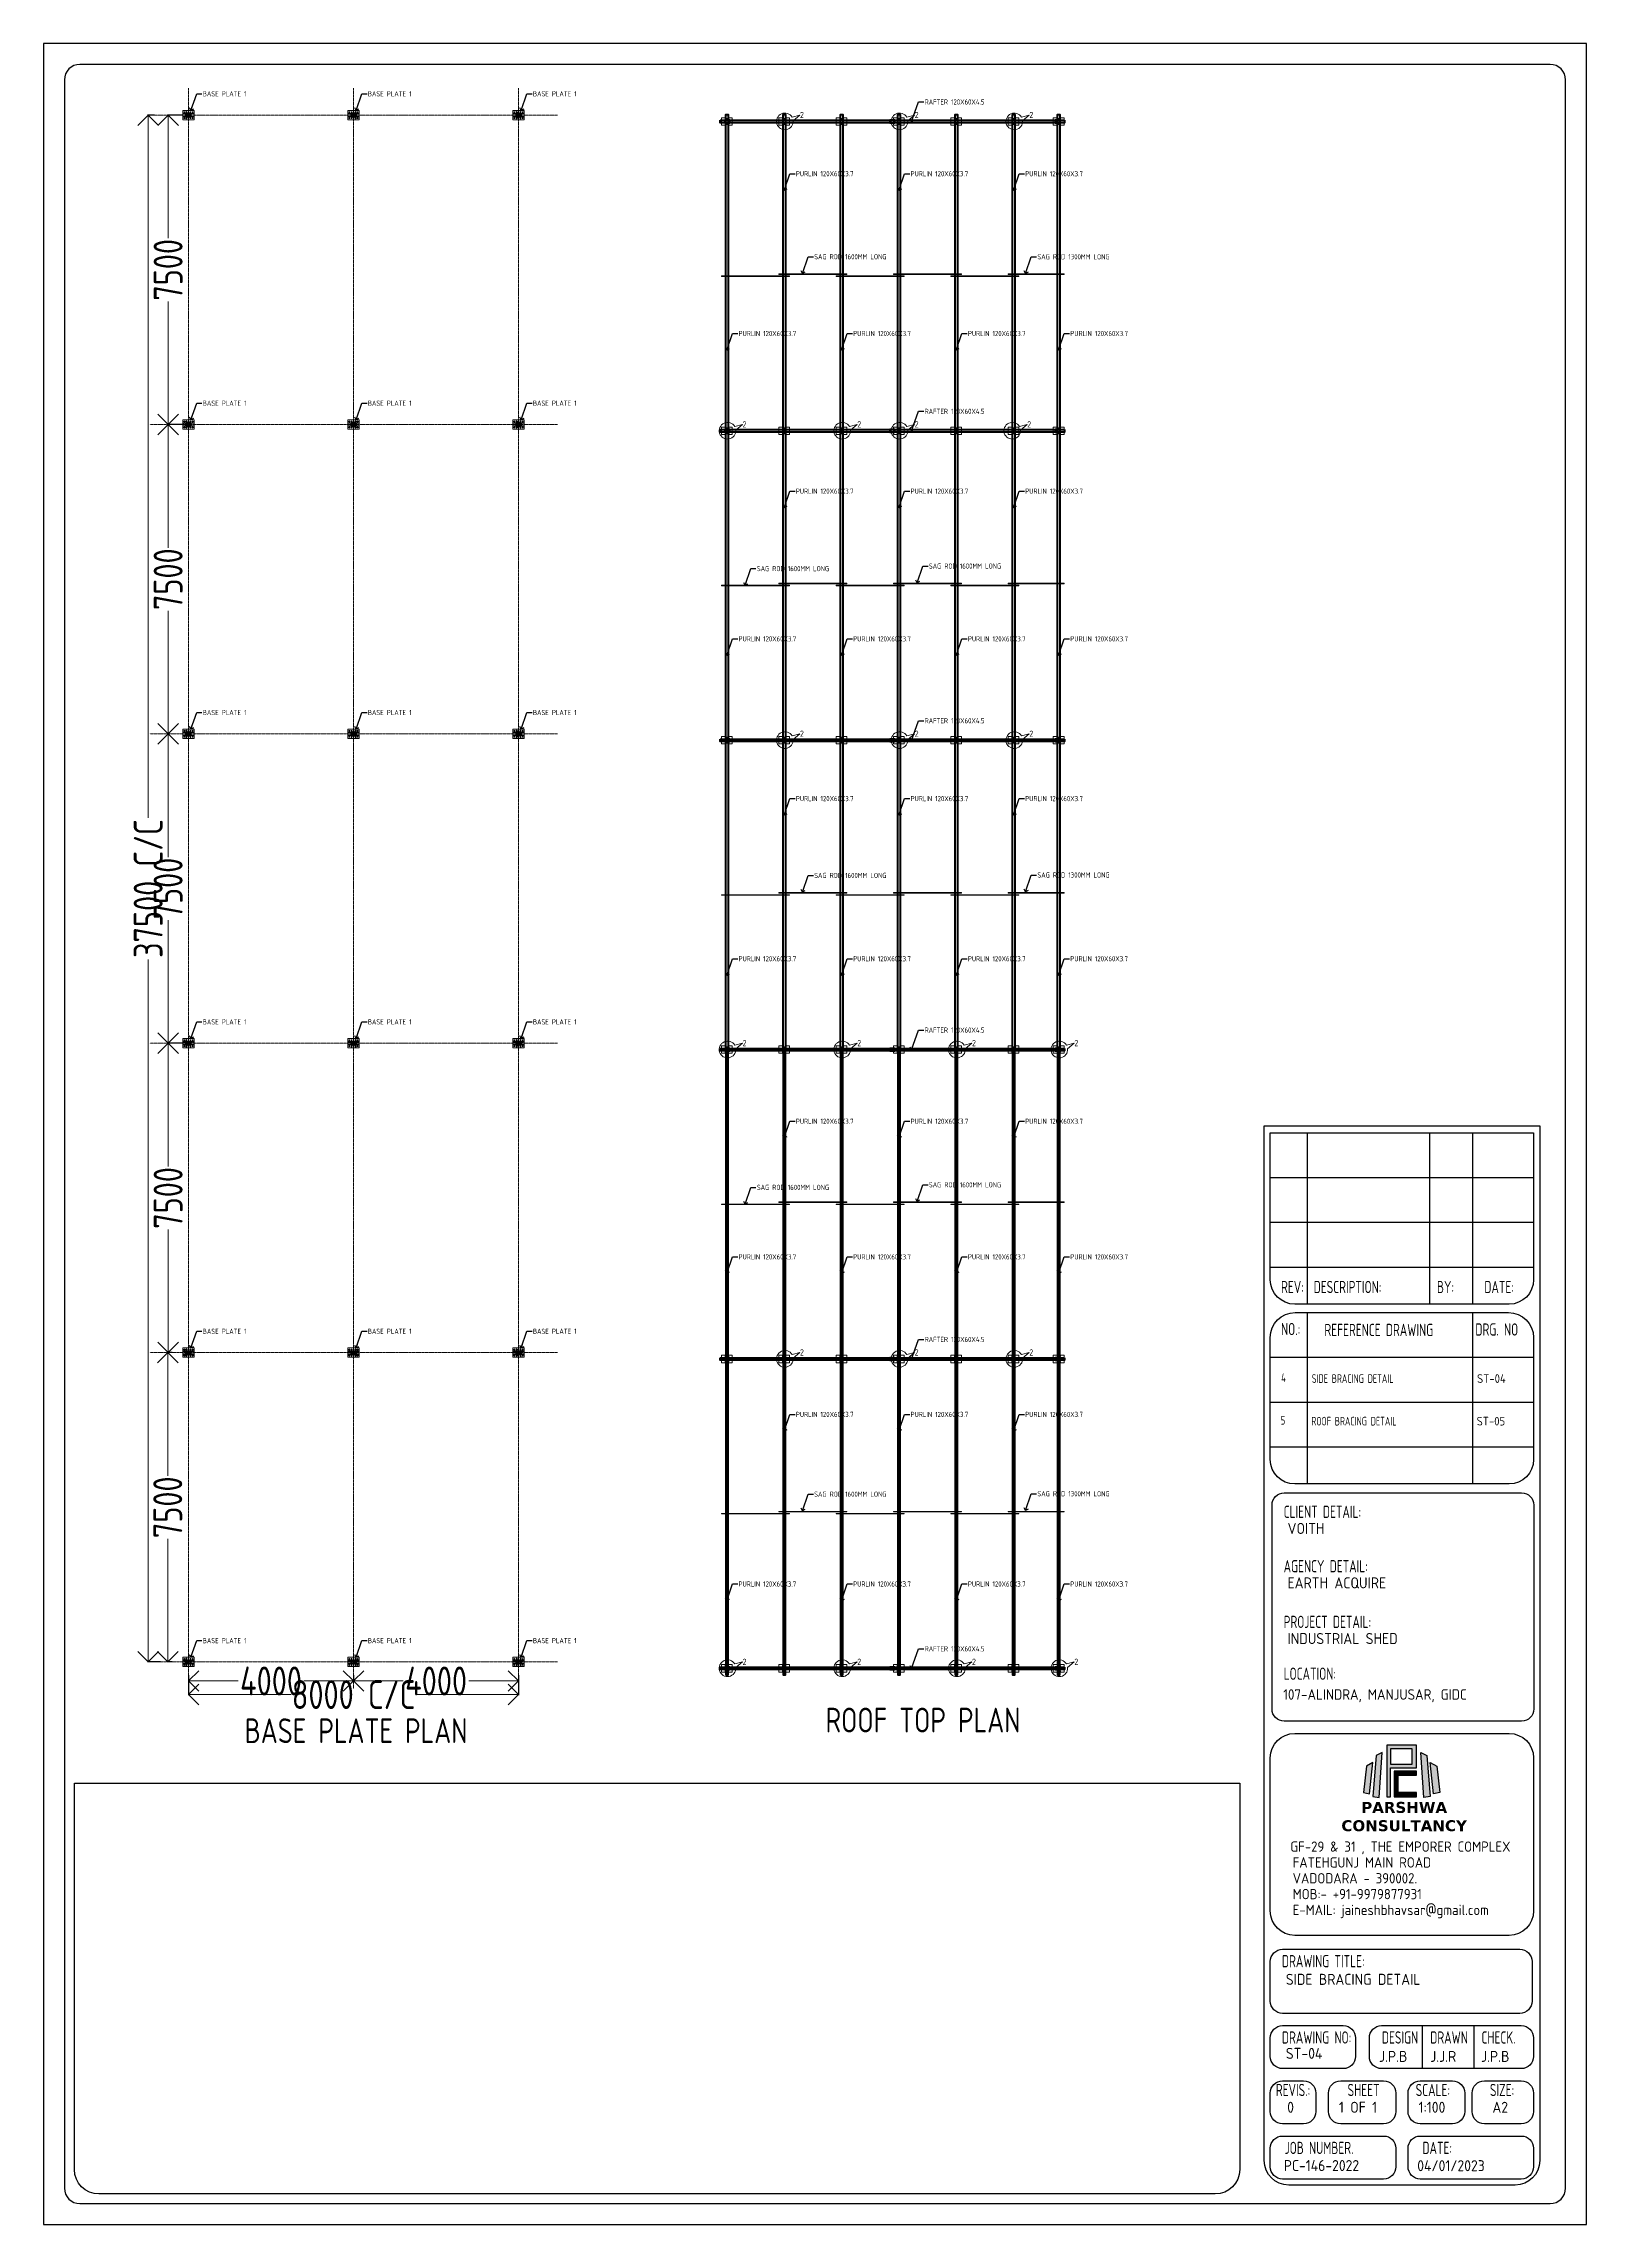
# Model space of a CAD drawing. Header units: millimetres. Extents: x 3470347 to 5996549, y -3470518 to 17149644.
# Drawn here: x 4247790 to 4285172, y 6935570 to 6988439 of the extents above; entities that cross this region are included whole.
import ezdxf

# ---------------------------------------------------------------- set-up
doc = ezdxf.new("R2010")
doc.units = ezdxf.units.MM
doc.header["$MEASUREMENT"] = 0
doc.header["$PDMODE"] = 35
doc.header["$PDSIZE"] = -5
for name, pattern in [('CENTER', [50.8, 31.75, -6.35, 6.35, -6.35]), ('CENTER2', [1.125, 0.75, -0.125, 0.125, -0.125]), ('CENTERX2', [4, 2.5, -0.5, 0.5, -0.5]), ('HIDDEN', [0.375, 0.25, -0.125])]:
    doc.linetypes.add(name, pattern=pattern)
doc.layers.get('0').update_dxf_attribs({"linetype": 'CONTINUOUS', "lineweight": 25})
doc.layers.get('DEFPOINTS').update_dxf_attribs({"linetype": 'CONTINUOUS', "lineweight": 25})
for name, color, linetype, lineweight in [('channnel', 2, 'CONTINUOUS', 15), ('GB', 2, 'CONTINUOUS', 20), ('L5', 10, 'CONTINUOUS', 40), ('PV_TEXT_ROMANS', 7, 'CONTINUOUS', 0), ('rDIMension', 1, 'CONTINUOUS', 18), ('rPCC DASH', 9, 'HIDDEN', 15), ('rRCC 1', 3, 'CONTINUOUS', 25), ('rRCC 2', 40, 'CONTINUOUS', 15), ('rSHEET', 2, 'CONTINUOUS', 30), ('rTEXT 5', 6, 'CONTINUOUS', 40)]:
    doc.layers.add(name, color=color, linetype=linetype, lineweight=lineweight)
doc.layers.add('see level', color=2, linetype='CONTINUOUS')
doc.layers.add('SnT-CENTER2', color=8, linetype='CENTER')
doc.styles.add('DIM', font='geniso.shx', dxfattribs={"width": 0.85})
doc.styles.add('J.P', font='ARIALN.TTF')
doc.styles.get("Standard").update_dxf_attribs({"font": ''})
doc.styles.add('TEXT3', font='geniso.shx')
doc.styles.add('TEXT3 0.75NA', font='geniso.shx', dxfattribs={"width": 0.75})
doc.styles.get('Standard').set_extended_font_data('AR CENA')
doc.dimstyles.new('ST-100', dxfattribs={"dimscale": 100, "dimtxt": 7, "dimasz": 5, "dimexe": 0.18, "dimexo": 0.0625, "dimgap": 0.2, "dimtad": 0, "dimdec": 0, "dimzin": 0, "dimdsep": 46, "dimtxsty": 'DIM', "dimblk": 'OPEN90', "dimcen": 0.09, "dimclrd": 256, "dimclrt": 7, "dimadec": 0, "dimazin": 0, "dimtfac": 1, "dimtdec": 0, "dimtofl": 0, "dimtmove": 0, "dimatfit": 3, "dimldrblk": 'OPEN90', "dimfxl": 1, "dimtolj": 1, "dimtzin": 0, "dimlwd": -1, "dimarcsym": 0})

msp = doc.modelspace()

# ---------------------------------------------------------------- texts
at = {"ltscale": 8, "char_height": 600, "width": 6112.4164, "attachment_point": 1, "style": 'DIM'}
for s, insert in [('\\A1;\\pxt12;ROOF TOP PLAN', (4266735.83, 6948096.43)), ('\\A1;\\pxt12;BASE PLATE PLAN', (4252661.55, 6947837.92))]:
    msp.add_mtext(s, dxfattribs=dict(at, insert=insert))
at = {"layer": 'rRCC 1', "color": 7, "attachment_point": 4, "style": 'DIM'}
for s, insert, char_height, line_spacing_factor in [('\\A1;BASE PLATE 1', (4251645.99, 6987222.18), 125, 0.8), ('\\A1;BASE PLATE 1', (4255645.99, 6987222.18), 125, 0.8), ('\\A1;BASE PLATE 1', (4259645.99, 6987222.18), 125, 0.8), ('\\A1;2', (4266116.17, 6986709.12), 150, 0.7), ('\\A1;2', (4268895.18, 6986709.12), 150, 0.7), ('\\A1;RAFTER 120X60X4.5', (4269139.24, 6987024.6), 125, 0.8), ('\\A1;2', (4271674.18, 6986709.12), 150, 0.7), ('\\A1;PURLIN 120X60X3.7', (4266017.78, 6985285.38), 125, 0.8), ('\\A1;PURLIN 120X60X3.7', (4268796.79, 6985285.38), 125, 0.8), ('\\A1;PURLIN 120X60X3.7', (4271575.79, 6985285.38), 125, 0.8), ('\\A1;SAG ROD 1600MM LONG', (4266461.02, 6983273.32), 125, 0.8), ('\\A1;SAG ROD 1300MM LONG', (4271870.03, 6983271.61), 125, 0.8), ('\\A1;PURLIN 120X60X3.7', (4264628.28, 6981411.65), 125, 0.8), ('\\A1;PURLIN 120X60X3.7', (4267407.28, 6981411.65), 125, 0.8), ('\\A1;PURLIN 120X60X3.7', (4270186.29, 6981411.65), 125, 0.8), ('\\A1;PURLIN 120X60X3.7', (4272667.54, 6981411.65), 125, 0.8), ('\\A1;BASE PLATE 1', (4251645.99, 6979722.18), 125, 0.8), ('\\A1;BASE PLATE 1', (4255645.99, 6979722.18), 125, 0.8), ('\\A1;BASE PLATE 1', (4259645.99, 6979722.18), 125, 0.8), ('\\A1;2', (4264726.67, 6979209.12), 150, 0.7), ('\\A1;2', (4267505.68, 6979209.12), 150, 0.7), ('\\A1;2', (4268895.18, 6979209.12), 150, 0.7), ('\\A1;RAFTER 120X60X4.5', (4269139.24, 6979524.6), 125, 0.8), ('\\A1;2', (4271624.18, 6979209.12), 150, 0.7), ('\\A1;PURLIN 120X60X3.7', (4266017.78, 6977589.8), 125, 0.8), ('\\A1;PURLIN 120X60X3.7', (4268796.79, 6977589.8), 125, 0.8), ('\\A1;PURLIN 120X60X3.7', (4271575.79, 6977589.8), 125, 0.8), ('\\A1;SAG ROD 1600MM LONG', (4265071.52, 6975711.32), 125, 0.8), ('\\A1;SAG ROD 1600MM LONG', (4269240.03, 6975773.32), 125, 0.8), ('\\A1;PURLIN 120X60X3.7', (4264628.28, 6974009.54), 125, 0.8), ('\\A1;PURLIN 120X60X3.7', (4267407.28, 6974009.54), 125, 0.8), ('\\A1;PURLIN 120X60X3.7', (4270186.29, 6974009.54), 125, 0.8), ('\\A1;PURLIN 120X60X3.7', (4272667.54, 6974009.54), 125, 0.8), ('\\A1;BASE PLATE 1', (4251645.99, 6972222.18), 125, 0.8), ('\\A1;BASE PLATE 1', (4255645.99, 6972222.18), 125, 0.8), ('\\A1;BASE PLATE 1', (4259645.99, 6972222.18), 125, 0.8), ('\\A1;RAFTER 120X60X4.5', (4269139.24, 6972024.6), 125, 0.8), ('\\A1;2', (4266116.17, 6971709.12), 150, 0.7), ('\\A1;2', (4268895.18, 6971709.12), 150, 0.7), ('\\A1;2', (4271674.18, 6971709.12), 150, 0.7), ('\\A1;PURLIN 120X60X3.7', (4266017.78, 6970135.81), 125, 0.8), ('\\A1;PURLIN 120X60X3.7', (4268796.79, 6970135.81), 125, 0.8), ('\\A1;PURLIN 120X60X3.7', (4271575.79, 6970135.81), 125, 0.8), ('\\A1;SAG ROD 1600MM LONG', (4266461.02, 6968273.32), 125, 0.8), ('\\A1;SAG ROD 1300MM LONG', (4271870.03, 6968283.61), 125, 0.8), ('\\A1;PURLIN 120X60X3.7', (4264628.28, 6966254.11), 125, 0.8), ('\\A1;PURLIN 120X60X3.7', (4267407.28, 6966254.11), 125, 0.8), ('\\A1;PURLIN 120X60X3.7', (4270186.29, 6966254.11), 125, 0.8), ('\\A1;PURLIN 120X60X3.7', (4272667.54, 6966254.11), 125, 0.8), ('\\A1;BASE PLATE 1', (4251645.99, 6964722.18), 125, 0.8), ('\\A1;BASE PLATE 1', (4255645.99, 6964722.18), 125, 0.8), ('\\A1;BASE PLATE 1', (4259645.99, 6964722.18), 125, 0.8), ('\\A1;RAFTER 120X60X4.5', (4269139.24, 6964524.6), 125, 0.8), ('\\A1;2', (4264726.67, 6964209.12), 150, 0.7), ('\\A1;2', (4267505.68, 6964209.12), 150, 0.7), ('\\A1;2', (4270284.68, 6964209.12), 150, 0.7), ('\\A1;2', (4272765.94, 6964209.12), 150, 0.7), ('\\A1;PURLIN 120X60X3.7', (4266017.78, 6962313.64), 125, 0.8), ('\\A1;PURLIN 120X60X3.7', (4268796.79, 6962313.64), 125, 0.8), ('\\A1;PURLIN 120X60X3.7', (4271575.79, 6962313.64), 125, 0.8), ('\\A1;SAG ROD 1600MM LONG', (4265071.52, 6960711.32), 125, 0.8), ('\\A1;SAG ROD 1600MM LONG', (4269240.03, 6960773.32), 125, 0.8), ('\\A1;PURLIN 120X60X3.7', (4264628.28, 6959026.84), 125, 0.8), ('\\A1;PURLIN 120X60X3.7', (4267407.28, 6959026.84), 125, 0.8), ('\\A1;PURLIN 120X60X3.7', (4270186.29, 6959026.84), 125, 0.8), ('\\A1;PURLIN 120X60X3.7', (4272667.54, 6959026.84), 125, 0.8), ('\\A1;BASE PLATE 1', (4251645.99, 6957222.18), 125, 0.8), ('\\A1;BASE PLATE 1', (4255645.99, 6957222.18), 125, 0.8), ('\\A1;BASE PLATE 1', (4259645.99, 6957222.18), 125, 0.8), ('\\A1;RAFTER 120X60X4.5', (4269139.24, 6957024.6), 125, 0.8), ('\\A1;2', (4266116.17, 6956709.12), 150, 0.7), ('\\A1;2', (4268895.18, 6956709.12), 150, 0.7), ('\\A1;2', (4271674.18, 6956709.12), 150, 0.7), ('\\A1;PURLIN 120X60X3.7', (4266017.78, 6955207.11), 125, 0.8), ('\\A1;PURLIN 120X60X3.7', (4268796.79, 6955207.11), 125, 0.8), ('\\A1;PURLIN 120X60X3.7', (4271575.79, 6955207.11), 125, 0.8), ('\\A1;SAG ROD 1600MM LONG', (4266461.02, 6953273.32), 125, 0.8), ('\\A1;SAG ROD 1300MM LONG', (4271870.03, 6953283.61), 125, 0.8), ('\\A1;PURLIN 120X60X3.7', (4264628.28, 6951095.59), 125, 0.8), ('\\A1;PURLIN 120X60X3.7', (4267407.28, 6951095.59), 125, 0.8), ('\\A1;PURLIN 120X60X3.7', (4270186.29, 6951095.59), 125, 0.8), ('\\A1;PURLIN 120X60X3.7', (4272667.54, 6951095.59), 125, 0.8), ('\\A1;BASE PLATE 1', (4251645.99, 6949722.18), 125, 0.8), ('\\A1;BASE PLATE 1', (4255645.99, 6949722.18), 125, 0.8), ('\\A1;BASE PLATE 1', (4259645.99, 6949722.18), 125, 0.8), ('\\A1;RAFTER 120X60X4.5', (4269139.24, 6949524.6), 125, 0.8), ('\\A1;2', (4264726.67, 6949209.12), 150, 0.7), ('\\A1;2', (4267505.68, 6949209.12), 150, 0.7), ('\\A1;2', (4270284.68, 6949209.12), 150, 0.7), ('\\A1;2', (4272765.94, 6949209.12), 150, 0.7)]:
    msp.add_mtext(s, dxfattribs=dict(at, insert=insert, char_height=char_height, line_spacing_factor=line_spacing_factor))
at = {"layer": 'rSHEET', "style": 'TEXT3 0.75NA', "width": 0.75}
for s, height, p in [('REV:', 296.672, (4277774.06, 6958147.45)), ('DESCRIPTION:', 296.6716, (4278564.92, 6958147.45)), ('BY:', 296.672, (4281552.25, 6958147.45)), ('DATE:', 296.672, (4282699.92, 6958147.45)), ('NO.:', 296.672, (4277774.06, 6957128.1)), ('REFERENCE DRAWING', 296.6716, (4278824.54, 6957106.48)), ('DRG. NO', 296.672, (4282483.57, 6957117.36)), ('4', 209.77, (4277777.97, 6955992.19)), ('SIDE BRACING DETAIL', 209.768, (4278518.92, 6955970.92)), ('5', 209.77, (4277768.2, 6954959.19)), ('ROOF BRACING DETAIL', 209.768, (4278509.15, 6954937.92)), ('CLIENT DETAIL:', 296.6716, (4277837.09, 6952697.54)), ('AGENCY DETAIL:', 296.6716, (4277837.09, 6951378.76)), ('PROJECT DETAIL:', 296.6716, (4277837.09, 6950028.95)), ('LOCATION:', 296.672, (4277837.09, 6948772.24)), ('DRAWING TITLE:', 296.6716, (4277795.63, 6941803.63)), ('DRAWING NO:', 296.6716, (4277795.63, 6939953.24)), ('DESIGN', 296.672, (4280216.92, 6939953.24)), ('DRAWN', 296.672, (4281389.34, 6939953.24)), ('CHECK.', 296.672, (4282629.83, 6939953.24)), ('REVIS.:', 296.672, (4277647.01, 6938680.02)), ('SHEET', 296.672, (4279386.3, 6938680.02)), ('SCALE:', 296.672, (4281036.74, 6938680.02)), ('SIZE:', 296.672, (4282835.14, 6938680.02)), ('JOB NUMBER.', 296.6716, (4277862.68, 6937276.26)), ('DATE:', 296.672, (4281200.24, 6937276.26))]:
    msp.add_text(s, height=height, dxfattribs=at).set_placement(p)
at = {"layer": 'rSHEET'}
for s, height, style, p in [('ST-04', 209.768, 'TEXT3 0.75NA', (4282523.99, 6955970.92)), ('ST-05', 209.768, 'TEXT3 0.75NA', (4282514.22, 6954937.92)), ('VOITH', 267.004, 'TEXT3', (4277931.61, 6952308.25)), ('EARTH ACQUIRE ', 267.0045, 'TEXT3', (4277931.61, 6950989.47)), ('INDUSTRIAL SHED', 267.0045, 'TEXT3', (4277931.61, 6949639.67)), ('107-ALINDRA, MANJUSAR, GIDC ', 255.3956, 'TEXT3', (4277826.24, 6948289.53)), ('SIDE BRACING DETAIL', 267.0045, 'TEXT3', (4277890.14, 6941377.74)), ('ST-04', 267.004, 'TEXT3', (4277890.14, 6939582.86)), ('J.P.B', 267.004, 'TEXT3', (4280148.22, 6939509.4)), ('J.J.R', 267.004, 'TEXT3', (4281389.11, 6939509.4)), ('J.P.B', 267.004, 'TEXT3', (4282620.49, 6939509.4)), ('0', 267, 'TEXT3', (4277922.44, 6938276.35)), ('1 OF 1', 267.004, 'TEXT3', (4279177.46, 6938276.35)), ('1:100', 267.004, 'TEXT3', (4281107.69, 6938276.35)), ('A2', 267.004, 'TEXT3', (4282895.03, 6938276.35)), ('PC-146-2022', 267.0045, 'TEXT3', (4277840.07, 6936863.47)), ('04/01/2023', 267.004, 'TEXT3', (4281074.09, 6936859.83))]:
    msp.add_text(s, height=height, dxfattribs=dict(at, style=style)).set_placement(p)
at = {"layer": 'rSHEET', "lineweight": 13, "style": 'TEXT3'}
for s, p in [('GF-29 & 31 , THE EMPORER COMPLEX', (4277998.01, 6944603.54)), ('FATEHGUNJ MAIN ROAD', (4278055.56, 6944219.86)), ('VADODARA - 390002.', (4278055.56, 6943836.18)), ('MOB:- +91-9979877931', (4278055.56, 6943452.5)), ('E-MAIL: jaineshbhavsar@gmail.com', (4278055.56, 6943068.82))]:
    msp.add_text(s, height=249.9632, dxfattribs=at).set_placement(p)

# ---------------------------------------------------------------- blocks, each defined once
blk = doc.blocks.new('_Open90')
at = {"color": 0, "linetype": 'ByBlock', "lineweight": -2}
for p, q in [((0, 0), (-1, 0)), ((-0.5, 0.5), (0, 0)), ((0, 0), (-0.5, -0.5))]:
    blk.add_line(p, q, dxfattribs=at)
blk = doc.blocks.new('*D289')
at = {"layer": 'DEFPOINTS', "color": 0}
for p in [(4250798, 6956705), (4250907, 6956705), (4250907, 6949205)]:
    blk.add_point(p, dxfattribs=at)
at = {"layer": 'rDIMension', "color": 0, "linetype": 'ByBlock', "lineweight": -2}
for p, q in [((4250901, 6956705), (4250780, 6956705)), ((4250901, 6949205), (4250780, 6949205))]:
    blk.add_line(p, q, dxfattribs=at)
at = {"layer": 'rDIMension', "linetype": 'ByBlock'}
for p, q in [((4250798, 6956205), (4250798, 6953719)), ((4250798, 6949705), (4250798, 6952191))]:
    blk.add_line(p, q, dxfattribs=at)
at = {"layer": 'rDIMension', "xscale": 500, "yscale": 500, "zscale": 500}
for p, rotation in [((4250798, 6956705), 90), ((4250798, 6949205), 270)]:
    blk.add_blockref('_Open90', p, dxfattribs=dict(at, rotation=rotation))
at = {"layer": 'rDIMension', "color": 7, "insert": (4250798, 6952955), "char_height": 700, "attachment_point": 5, "rotation": 90, "style": 'DIM'}
blk.add_mtext('\\A1;7500', dxfattribs=at)
blk = doc.blocks.new('*D290')
at = {"layer": 'DEFPOINTS', "color": 0}
for p in [(4250807, 6964205), (4250807, 6964205), (4250907, 6956705)]:
    blk.add_point(p, dxfattribs=at)
at = {"layer": 'rDIMension', "color": 0, "linetype": 'ByBlock', "lineweight": -2}
for p, q in [((4250813, 6964205), (4250825, 6964205)), ((4250901, 6956705), (4250789, 6956705))]:
    blk.add_line(p, q, dxfattribs=at)
at = {"layer": 'rDIMension', "linetype": 'ByBlock'}
for p, q in [((4250807, 6963705), (4250807, 6961219)), ((4250807, 6957205), (4250807, 6959691))]:
    blk.add_line(p, q, dxfattribs=at)
at = {"layer": 'rDIMension', "xscale": 500, "yscale": 500, "zscale": 500}
for p, rotation in [((4250807, 6964205), 90), ((4250807, 6956705), 270)]:
    blk.add_blockref('_Open90', p, dxfattribs=dict(at, rotation=rotation))
at = {"layer": 'rDIMension', "color": 7, "insert": (4250807, 6960455), "char_height": 700, "attachment_point": 5, "rotation": 90, "style": 'DIM'}
blk.add_mtext('\\A1;7500', dxfattribs=at)
blk = doc.blocks.new('*D291')
at = {"layer": 'DEFPOINTS', "color": 0}
for p in [(4250807, 6971705), (4250807, 6971705), (4251198, 6964205)]:
    blk.add_point(p, dxfattribs=at)
at = {"layer": 'rDIMension', "color": 0, "linetype": 'ByBlock', "lineweight": -2}
for p, q in [((4250813, 6971705), (4250825, 6971705)), ((4251192, 6964205), (4250789, 6964205))]:
    blk.add_line(p, q, dxfattribs=at)
at = {"layer": 'rDIMension', "linetype": 'ByBlock'}
for p, q in [((4250807, 6971205), (4250807, 6968719)), ((4250807, 6964705), (4250807, 6967191))]:
    blk.add_line(p, q, dxfattribs=at)
at = {"layer": 'rDIMension', "xscale": 500, "yscale": 500, "zscale": 500}
for p, rotation in [((4250807, 6971705), 90), ((4250807, 6964205), 270)]:
    blk.add_blockref('_Open90', p, dxfattribs=dict(at, rotation=rotation))
at = {"layer": 'rDIMension', "color": 7, "insert": (4250807, 6967955), "char_height": 700, "attachment_point": 5, "rotation": 90, "style": 'DIM'}
blk.add_mtext('\\A1;7500', dxfattribs=at)
blk = doc.blocks.new('*D292')
at = {"layer": 'DEFPOINTS', "color": 0}
for p in [(4250807, 6979205), (4251198, 6979205), (4250807, 6971705)]:
    blk.add_point(p, dxfattribs=at)
at = {"layer": 'rDIMension', "color": 0, "linetype": 'ByBlock', "lineweight": -2}
for p, q in [((4251192, 6979205), (4250789, 6979205)), ((4250813, 6971705), (4250825, 6971705))]:
    blk.add_line(p, q, dxfattribs=at)
at = {"layer": 'rDIMension', "linetype": 'ByBlock'}
for p, q in [((4250807, 6978705), (4250807, 6976219)), ((4250807, 6972205), (4250807, 6974691))]:
    blk.add_line(p, q, dxfattribs=at)
at = {"layer": 'rDIMension', "xscale": 500, "yscale": 500, "zscale": 500}
for p, rotation in [((4250807, 6979205), 90), ((4250807, 6971705), 270)]:
    blk.add_blockref('_Open90', p, dxfattribs=dict(at, rotation=rotation))
at = {"layer": 'rDIMension', "color": 7, "insert": (4250807, 6975455), "char_height": 700, "attachment_point": 5, "rotation": 90, "style": 'DIM'}
blk.add_mtext('\\A1;7500', dxfattribs=at)
blk = doc.blocks.new('*D293')
at = {"layer": 'DEFPOINTS', "color": 0}
for p in [(4250807, 6986705), (4251162, 6986705), (4250807, 6979205)]:
    blk.add_point(p, dxfattribs=at)
at = {"layer": 'rDIMension', "color": 0, "linetype": 'ByBlock', "lineweight": -2}
for p, q in [((4251156, 6986705), (4250789, 6986705)), ((4250813, 6979205), (4250825, 6979205))]:
    blk.add_line(p, q, dxfattribs=at)
at = {"layer": 'rDIMension', "linetype": 'ByBlock'}
for p, q in [((4250807, 6986205), (4250807, 6983719)), ((4250807, 6979705), (4250807, 6982191))]:
    blk.add_line(p, q, dxfattribs=at)
at = {"layer": 'rDIMension', "xscale": 500, "yscale": 500, "zscale": 500}
for p, rotation in [((4250807, 6986705), 90), ((4250807, 6979205), 270)]:
    blk.add_blockref('_Open90', p, dxfattribs=dict(at, rotation=rotation))
at = {"layer": 'rDIMension', "color": 7, "insert": (4250807, 6982955), "char_height": 700, "attachment_point": 5, "rotation": 90, "style": 'DIM'}
blk.add_mtext('\\A1;7500', dxfattribs=at)
blk = doc.blocks.new('*D294')
at = {"layer": 'DEFPOINTS', "color": 0}
for p in [(4250323, 6986705), (4250482, 6986705), (4250624, 6949205)]:
    blk.add_point(p, dxfattribs=at)
at = {"layer": 'rDIMension', "color": 0, "linetype": 'ByBlock', "lineweight": -2}
for p, q in [((4250476, 6986705), (4250305, 6986705)), ((4250618, 6949205), (4250305, 6949205))]:
    blk.add_line(p, q, dxfattribs=at)
at = {"layer": 'rDIMension', "linetype": 'ByBlock'}
for p, q in [((4250323, 6986205), (4250323, 6969671)), ((4250323, 6949705), (4250323, 6966239))]:
    blk.add_line(p, q, dxfattribs=at)
at = {"layer": 'rDIMension', "xscale": 500, "yscale": 500, "zscale": 500}
for p, rotation in [((4250323, 6986705), 90), ((4250323, 6949205), 270)]:
    blk.add_blockref('_Open90', p, dxfattribs=dict(at, rotation=rotation))
at = {"layer": 'rDIMension', "color": 7, "insert": (4250323, 6967955), "char_height": 700, "attachment_point": 5, "rotation": 90, "style": 'DIM'}
blk.add_mtext('\\A1;37500 C/C', dxfattribs=at)
blk = doc.blocks.new('*D295')
at = {"layer": 'DEFPOINTS', "color": 0}
for p in [(4251300, 6948889), (4255300, 6948889), (4255300, 6948744)]:
    blk.add_point(p, dxfattribs=at)
at = {"layer": 'rDIMension', "color": 0, "linetype": 'ByBlock', "lineweight": -2}
for p, q in [((4251300, 6948882), (4251300, 6948726)), ((4255300, 6948882), (4255300, 6948726))]:
    blk.add_line(p, q, dxfattribs=at)
at = {"layer": 'rDIMension', "linetype": 'ByBlock'}
for p, q in [((4251800, 6948744), (4252506, 6948744)), ((4254800, 6948744), (4254093, 6948744))]:
    blk.add_line(p, q, dxfattribs=at)
at = {"layer": 'rDIMension', "xscale": 500, "yscale": 500, "zscale": 500, "rotation": 180}
blk.add_blockref('_Open90', (4251300, 6948744), dxfattribs=at)
at = {"layer": 'rDIMension', "xscale": 500, "yscale": 500, "zscale": 500}
blk.add_blockref('_Open90', (4255300, 6948744), dxfattribs=at)
at = {"layer": 'rDIMension', "color": 7, "insert": (4253300, 6948744), "char_height": 700, "attachment_point": 5, "style": 'DIM'}
blk.add_mtext('\\A1;4000', dxfattribs=at)
blk = doc.blocks.new('*D296')
at = {"layer": 'DEFPOINTS', "color": 0}
for p in [(4255300, 6948889), (4259300, 6948889), (4259300, 6948744)]:
    blk.add_point(p, dxfattribs=at)
at = {"layer": 'rDIMension', "color": 0, "linetype": 'ByBlock', "lineweight": -2}
for p, q in [((4255300, 6948882), (4255300, 6948726)), ((4259300, 6948882), (4259300, 6948726))]:
    blk.add_line(p, q, dxfattribs=at)
at = {"layer": 'rDIMension', "linetype": 'ByBlock'}
for p, q in [((4255800, 6948744), (4256506, 6948744)), ((4258800, 6948744), (4258093, 6948744))]:
    blk.add_line(p, q, dxfattribs=at)
at = {"layer": 'rDIMension', "xscale": 500, "yscale": 500, "zscale": 500, "rotation": 180}
blk.add_blockref('_Open90', (4255300, 6948744), dxfattribs=at)
at = {"layer": 'rDIMension', "xscale": 500, "yscale": 500, "zscale": 500}
blk.add_blockref('_Open90', (4259300, 6948744), dxfattribs=at)
at = {"layer": 'rDIMension', "color": 7, "insert": (4257300, 6948744), "char_height": 700, "attachment_point": 5, "style": 'DIM'}
blk.add_mtext('\\A1;4000', dxfattribs=at)
blk = doc.blocks.new('*D297')
at = {"layer": 'DEFPOINTS', "color": 0}
for p in [(4251300, 6948744), (4259300, 6948744), (4259300, 6948415)]:
    blk.add_point(p, dxfattribs=at)
at = {"layer": 'rDIMension', "color": 0, "linetype": 'ByBlock', "lineweight": -2}
for p, q in [((4251300, 6948738), (4251300, 6948397)), ((4259300, 6948738), (4259300, 6948397))]:
    blk.add_line(p, q, dxfattribs=at)
at = {"layer": 'rDIMension', "linetype": 'ByBlock'}
for p, q in [((4251800, 6948415), (4253792, 6948415)), ((4258800, 6948415), (4256807, 6948415))]:
    blk.add_line(p, q, dxfattribs=at)
at = {"layer": 'rDIMension', "xscale": 500, "yscale": 500, "zscale": 500, "rotation": 180}
blk.add_blockref('_Open90', (4251300, 6948415), dxfattribs=at)
at = {"layer": 'rDIMension', "xscale": 500, "yscale": 500, "zscale": 500}
blk.add_blockref('_Open90', (4259300, 6948415), dxfattribs=at)
at = {"layer": 'rDIMension', "color": 7, "insert": (4255300, 6948415), "char_height": 700, "attachment_point": 5, "style": 'DIM'}
blk.add_mtext('\\A1;8000 C/C', dxfattribs=at)
blk = doc.blocks.new('IS')
at = {"layer": 'channnel', "color": 7, "linetype": 'ByBlock'}
for p, q in [((100, -15), (90, -15)), ((100, -25), (90, -25)), ((100, -35), (90, -35)), ((100, -50), (90, -50)), ((100, -60), (90, -60)), ((100, -70), (90, -70)), ((100, -110), (90, -110)), ((100, -120), (90, -120)), ((100, -130), (90, -130)), ((100, -145), (90, -145)), ((100, -155), (90, -155)), ((100, -165), (90, -165)), ((100, -19), (160, -19)), ((100, -31), (160, -31)), ((100, -54), (160, -54)), ((100, -66), (160, -66)), ((100, -114), (160, -114)), ((100, -126), (160, -126)), ((100, -149), (160, -149)), ((100, -161), (160, -161)), ((160, -15), (170, -15)), ((160, -25), (170, -25)), ((160, -35), (170, -35)), ((160, -50), (170, -50)), ((160, -60), (170, -60)), ((160, -70), (170, -70)), ((160, -110), (170, -110)), ((160, -120), (170, -120)), ((160, -130), (170, -130)), ((160, -145), (170, -145)), ((160, -155), (170, -155)), ((160, -165), (170, -165))]:
    blk.add_line(p, q, dxfattribs=at)
for points in [[(0, -180), (100, -180), (100, 0), (0, 0)], [(260, -180), (160, -180), (160, 0), (260, 0)]]:
    blk.add_lwpolyline(points, close=True, dxfattribs=at)
for centre, start, end in [((115, -20), 168.5788, 191.4212), ((115, -30), 168.5788, 191.4212), ((115, -55), 168.5788, 191.4212), ((115, -65), 168.5788, 191.4212), ((115, -115), 168.5788, 191.4212), ((115, -125), 168.5788, 191.4212), ((115, -150), 168.5788, 191.4212), ((115, -160), 168.5788, 191.4212), ((145, -20), 348.5788, 11.4212), ((145, -30), 348.5788, 11.4212), ((145, -55), 348.5788, 11.4212), ((145, -65), 348.5788, 11.4212), ((145, -115), 348.5788, 11.4212), ((145, -125), 348.5788, 11.4212), ((145, -150), 348.5788, 11.4212), ((145, -160), 348.5788, 11.4212)]:
    blk.add_arc(centre, 25.3, start, end, dxfattribs=at)
blk = doc.blocks.new('Q')
at = {"linetype": 'Continuous', "ltscale": 0.5}
h = blk.add_hatch(color=152, dxfattribs=at)
h.dxf.hatch_style = 1
h.paths.add_polyline_path([(6.07, 15.37), (5.53, 10.52), (6.67, 10.29), (7.27, 16.02)])
h.paths.add_polyline_path([(18.9, 15.37), (19.44, 10.52), (18.3, 10.29), (17.7, 16.02)])
h = blk.add_hatch(color=10, dxfattribs=at)
h.dxf.hatch_style = 1
h.paths.add_polyline_path([(7.87, 17.31), (7.27, 9.83), (8.41, 9.62), (8.96, 17.82)])
h.paths.add_polyline_path([(17.1, 17.31), (17.7, 9.83), (16.56, 9.62), (16.01, 17.82)])
h = blk.add_hatch(color=152, dxfattribs=at)
h.dxf.hatch_style = 1
h.paths.add_polyline_path([(9.79, 19.18), (9.79, 9.76), (10.5, 9.76), (10.5, 15.05), (15.19, 15.05), (15.19, 19.18)])
h.paths.add_polyline_path([(10.5, 18.5), (10.5, 15.72), (14.45, 15.72), (14.45, 18.5)], flags=16)
h = blk.add_hatch(color=152, dxfattribs=at)
h.dxf.hatch_style = 1
h.paths.add_polyline_path([(11.15, 14.43), (11.15, 9.76), (15.19, 9.76), (15.19, 10.52), (11.87, 10.52), (11.87, 13.69), (15.19, 13.69), (15.19, 14.43)])
at = {"color": 152, "linetype": 'Continuous'}
for points in [[(6.07, 15.37), (5.53, 10.52), (6.67, 10.29), (7.27, 16.02), (6.07, 15.37)], [(9.79, 19.18), (9.79, 9.76), (10.5, 9.76), (10.5, 15.05), (15.19, 15.05), (15.19, 19.18), (9.79, 19.18)], [(10.5, 18.5), (10.5, 15.72), (14.45, 15.72), (14.45, 18.5), (10.5, 18.5)], [(18.9, 15.37), (19.44, 10.52), (18.3, 10.29), (17.7, 16.02), (18.9, 15.37)], [(11.15, 14.43), (11.15, 9.76), (15.19, 9.76), (15.19, 10.52), (11.87, 10.52), (11.87, 13.69), (15.19, 13.69), (15.19, 14.43), (11.15, 14.43)]]:
    blk.add_lwpolyline(points, dxfattribs=at)
at = {"color": 10, "linetype": 'Continuous'}
for points in [[(7.87, 17.31), (7.27, 9.83), (8.41, 9.62), (8.96, 17.82), (7.87, 17.31)], [(17.1, 17.31), (17.7, 9.83), (16.56, 9.62), (16.01, 17.82), (17.1, 17.31)]]:
    blk.add_lwpolyline(points, dxfattribs=at)
at = {"linetype": 'Continuous', "insert": (1.32, 8.82), "char_height": 2, "attachment_point": 1}
blk.add_mtext_dynamic_manual_height_columns('\\pxqc;{\\fVerdana|b1|i0|c0|p34;\\C152;PARSHWA\\PCONSULTANCY }', width=23.282, gutter_width=1, heights=[6.3], dxfattribs=at)
blk = doc.blocks.new('*D1197')
at = {"layer": 'DEFPOINTS', "color": 0}
for p in [(2471374, -2975937), (2471374, -2975937), (2471374, -2982772)]:
    blk.add_point(p, dxfattribs=at)
at = {"layer": 'rDIMension', "color": 0, "lineweight": -2}
for p, q in [((2471374, -2975937), (2471374, -2975937)), ((2471374, -2982772), (2471374, -2982772))]:
    blk.add_line(p, q, dxfattribs=at)
at = {"layer": 'rDIMension'}
for p, q in [((2471374, -2976137), (2471374, -2978697)), ((2471374, -2982572), (2471374, -2980012))]:
    blk.add_line(p, q, dxfattribs=at)
at = {"layer": 'rDIMension', "xscale": 200, "yscale": 200, "zscale": 200}
for p, rotation in [((2471374, -2975937), 90), ((2471374, -2982772), 270)]:
    blk.add_blockref('_Open90', p, dxfattribs=dict(at, rotation=rotation))
at = {"layer": 'rDIMension', "color": 7, "insert": (2471374, -2979354), "char_height": 600, "attachment_point": 5, "rotation": 90, "style": 'DIM'}
blk.add_mtext('\\A1;6835', dxfattribs=at)
blk = doc.blocks.new('*D1198')
at = {"layer": 'DEFPOINTS', "color": 0}
for p in [(2471374, -2969102), (2471752, -2969102), (2471374, -2975937)]:
    blk.add_point(p, dxfattribs=at)
at = {"layer": 'rDIMension', "color": 0, "lineweight": -2}
for p, q in [((2471752, -2969102), (2471374, -2969102)), ((2471374, -2975937), (2471374, -2975937))]:
    blk.add_line(p, q, dxfattribs=at)
at = {"layer": 'rDIMension'}
for p, q in [((2471374, -2969302), (2471374, -2971862)), ((2471374, -2975737), (2471374, -2973177))]:
    blk.add_line(p, q, dxfattribs=at)
at = {"layer": 'rDIMension', "xscale": 200, "yscale": 200, "zscale": 200}
for p, rotation in [((2471374, -2969102), 90), ((2471374, -2975937), 270)]:
    blk.add_blockref('_Open90', p, dxfattribs=dict(at, rotation=rotation))
at = {"layer": 'rDIMension', "color": 7, "insert": (2471374, -2972519), "char_height": 600, "attachment_point": 5, "rotation": 90, "style": 'DIM'}
blk.add_mtext('\\A1;6835', dxfattribs=at)
blk = doc.blocks.new('*D1199')
at = {"layer": 'DEFPOINTS', "color": 0}
for p in [(2471382, -2962277), (2471752, -2962277), (2471752, -2969102)]:
    blk.add_point(p, dxfattribs=at)
at = {"layer": 'rDIMension', "color": 0, "lineweight": -2}
for p, q in [((2471752, -2962277), (2471382, -2962277)), ((2471752, -2969102), (2471382, -2969102))]:
    blk.add_line(p, q, dxfattribs=at)
at = {"layer": 'rDIMension'}
for p, q in [((2471382, -2962477), (2471382, -2965032)), ((2471382, -2968902), (2471382, -2966347))]:
    blk.add_line(p, q, dxfattribs=at)
at = {"layer": 'rDIMension', "xscale": 200, "yscale": 200, "zscale": 200}
for p, rotation in [((2471382, -2962277), 90), ((2471382, -2969102), 270)]:
    blk.add_blockref('_Open90', p, dxfattribs=dict(at, rotation=rotation))
at = {"layer": 'rDIMension', "color": 7, "insert": (2471382, -2965689), "char_height": 600, "attachment_point": 5, "rotation": 90, "style": 'DIM'}
blk.add_mtext('\\A1;6825', dxfattribs=at)
blk = doc.blocks.new('*D1200')
at = {"layer": 'DEFPOINTS', "color": 0}
for p in [(2471382, -2955452), (2471752, -2955452), (2471752, -2962277)]:
    blk.add_point(p, dxfattribs=at)
at = {"layer": 'rDIMension', "color": 0, "lineweight": -2}
for p, q in [((2471752, -2955452), (2471382, -2955452)), ((2471752, -2962277), (2471382, -2962277))]:
    blk.add_line(p, q, dxfattribs=at)
at = {"layer": 'rDIMension'}
for p, q in [((2471382, -2955652), (2471382, -2958207)), ((2471382, -2962077), (2471382, -2959522))]:
    blk.add_line(p, q, dxfattribs=at)
at = {"layer": 'rDIMension', "xscale": 200, "yscale": 200, "zscale": 200}
for p, rotation in [((2471382, -2955452), 90), ((2471382, -2962277), 270)]:
    blk.add_blockref('_Open90', p, dxfattribs=dict(at, rotation=rotation))
at = {"layer": 'rDIMension', "color": 7, "insert": (2471382, -2958864), "char_height": 600, "attachment_point": 5, "rotation": 90, "style": 'DIM'}
blk.add_mtext('\\A1;6825', dxfattribs=at)
blk = doc.blocks.new('*D1201')
at = {"layer": 'DEFPOINTS', "color": 0}
for p in [(2471382, -2948617), (2471752, -2948617), (2471752, -2955452)]:
    blk.add_point(p, dxfattribs=at)
at = {"layer": 'rDIMension', "color": 0, "lineweight": -2}
for p, q in [((2471752, -2948617), (2471382, -2948617)), ((2471752, -2955452), (2471382, -2955452))]:
    blk.add_line(p, q, dxfattribs=at)
at = {"layer": 'rDIMension'}
for p, q in [((2471382, -2948817), (2471382, -2951377)), ((2471382, -2955252), (2471382, -2952692))]:
    blk.add_line(p, q, dxfattribs=at)
at = {"layer": 'rDIMension', "xscale": 200, "yscale": 200, "zscale": 200}
for p, rotation in [((2471382, -2948617), 90), ((2471382, -2955452), 270)]:
    blk.add_blockref('_Open90', p, dxfattribs=dict(at, rotation=rotation))
at = {"layer": 'rDIMension', "color": 7, "insert": (2471382, -2952034), "char_height": 600, "attachment_point": 5, "rotation": 90, "style": 'DIM'}
blk.add_mtext('\\A1;6835', dxfattribs=at)
blk = doc.blocks.new('*D1202')
at = {"layer": 'DEFPOINTS', "color": 0}
for p in [(2471382, -2941782), (2471752, -2941782), (2471752, -2948617)]:
    blk.add_point(p, dxfattribs=at)
at = {"layer": 'rDIMension', "color": 0, "lineweight": -2}
for p, q in [((2471752, -2941782), (2471382, -2941782)), ((2471752, -2948617), (2471382, -2948617))]:
    blk.add_line(p, q, dxfattribs=at)
at = {"layer": 'rDIMension'}
for p, q in [((2471382, -2941982), (2471382, -2944542)), ((2471382, -2948417), (2471382, -2945857))]:
    blk.add_line(p, q, dxfattribs=at)
at = {"layer": 'rDIMension', "xscale": 200, "yscale": 200, "zscale": 200}
for p, rotation in [((2471382, -2941782), 90), ((2471382, -2948617), 270)]:
    blk.add_blockref('_Open90', p, dxfattribs=dict(at, rotation=rotation))
at = {"layer": 'rDIMension', "color": 7, "insert": (2471382, -2945199), "char_height": 600, "attachment_point": 5, "rotation": 90, "style": 'DIM'}
blk.add_mtext('\\A1;6835', dxfattribs=at)
blk = doc.blocks.new('BP11')
at = {"layer": 'GB', "transparency": 33554483}
h = blk.add_hatch(color=3, dxfattribs=at)
h.dxf.hatch_style = 1
h.paths.add_polyline_path([(3812022, 7355150), (3812022, 7355148), (3812162, 7355148), (3812162, 7355150, 0.414214), (3812152, 7355160), (3812096, 7355160), (3812096, 7355436), (3812152, 7355436, 0.414214), (3812162, 7355446), (3812162, 7355448), (3812022, 7355448), (3812022, 7355446, 0.414214), (3812032, 7355436), (3812089, 7355436), (3812089, 7355160), (3812032, 7355160, 0.414214)])
h = blk.add_hatch(color=3, dxfattribs=at)
h.dxf.hatch_style = 1
h.paths.add_polyline_path([(3812522, 7355148), (3812522, 7355150, -0.414214), (3812532, 7355160), (3812589, 7355160), (3812589, 7355436), (3812532, 7355436, -0.414214), (3812522, 7355446), (3812522, 7355448), (3812662, 7355448), (3812662, 7355446, -0.414214), (3812652, 7355436), (3812596, 7355436), (3812596, 7355160), (3812652, 7355160, -0.414214), (3812662, 7355150), (3812662, 7355148)])
at = {"layer": 'GB', "color": 8, "linetype": 'CENTERX2', "ltscale": 20}
for p, q in [((3812767, 7355498), (3811917, 7355498)), ((3811917, 7355098), (3812767, 7355098)), ((3811967, 7355548), (3811967, 7355048)), ((3812157, 7355548), (3812157, 7355048)), ((3812342, 7355548), (3812342, 7355048)), ((3812527, 7355548), (3812527, 7355048)), ((3812717, 7355048), (3812717, 7355548))]:
    blk.add_line(p, q, dxfattribs=at)
at = {"layer": 'GB', "color": 4}
blk.add_lwpolyline([(3811892, 7355573), (3811892, 7355023), (3812792, 7355023), (3812792, 7355573)], close=True, dxfattribs=at)
at = {"layer": 'GB', "color": 5}
blk.add_lwpolyline([(3811917, 7355548), (3811917, 7355048), (3812767, 7355048), (3812767, 7355548)], close=True, dxfattribs=at)
at = {"layer": 'GB', "color": 3}
for points in [[(3812089, 7355160), (3812032, 7355160, 0.414214), (3812022, 7355150), (3812022, 7355148), (3812162, 7355148), (3812162, 7355150, 0.414214), (3812152, 7355160), (3812096, 7355160), (3812096, 7355436), (3812152, 7355436, 0.414214), (3812162, 7355446), (3812162, 7355448), (3812022, 7355448), (3812022, 7355446, 0.414214), (3812032, 7355436), (3812089, 7355436)], [(3812596, 7355160), (3812652, 7355160, -0.414214), (3812662, 7355150), (3812662, 7355148), (3812522, 7355148), (3812522, 7355150, -0.414214), (3812532, 7355160), (3812589, 7355160), (3812589, 7355436), (3812532, 7355436, -0.414214), (3812522, 7355446), (3812522, 7355448), (3812662, 7355448), (3812662, 7355446, -0.414214), (3812652, 7355436), (3812596, 7355436)]]:
    blk.add_lwpolyline(points, format="xyb", close=True, dxfattribs=at)
at = {"layer": 'GB'}
for centre in [(3811967, 7355498), (3811967, 7355098), (3812157, 7355498), (3812157, 7355098), (3812342, 7355498), (3812342, 7355098), (3812527, 7355498), (3812527, 7355098), (3812717, 7355498), (3812717, 7355098)]:
    blk.add_circle(centre, 12, dxfattribs=at)
blk = doc.blocks.new('BP22')
at = {"color": 4, "lineweight": 0}
for points in [[(2549481, -2957790), (2549421, -2957790), (2549421, -2957800), (2549481, -2957800)], [(2549481, -2957920), (2549421, -2957920), (2549421, -2957930), (2549481, -2957930)], [(2549482, -2957790), (2549482, -2957730), (2549492, -2957730), (2549492, -2957790)], [(2549686, -2957922), (2549686, -2957802), (2549696, -2957802), (2549696, -2957922)], [(2549686, -2957928), (2549686, -2958048), (2549696, -2958048), (2549696, -2957928)], [(2549900, -2957790), (2549900, -2957730), (2549890, -2957730), (2549890, -2957790)], [(2549901, -2957790), (2549961, -2957790), (2549961, -2957800), (2549901, -2957800)], [(2549901, -2957920), (2549961, -2957920), (2549961, -2957930), (2549901, -2957930)], [(2549481, -2958050), (2549421, -2958050), (2549421, -2958060), (2549481, -2958060)], [(2549482, -2958060), (2549482, -2958120), (2549492, -2958120), (2549492, -2958060)], [(2549900, -2958060), (2549900, -2958120), (2549890, -2958120), (2549890, -2958060)], [(2549901, -2958050), (2549961, -2958050), (2549961, -2958060), (2549901, -2958060)]]:
    blk.add_lwpolyline(points, close=True, dxfattribs=at)
at = {"color": 3, "lineweight": 0}
for points in [[(2549481, -2957790), (2549481, -2958060), (2549493, -2958060), (2549493, -2957790)], [(2549493, -2957922), (2549889, -2957922), (2549889, -2957928), (2549493, -2957928)], [(2549901, -2957790), (2549901, -2958060), (2549889, -2958060), (2549889, -2957790)]]:
    blk.add_lwpolyline(points, close=True, dxfattribs=at)
at = {"color": 2, "lineweight": 0}
for centre in [(2549401, -2957745), (2549401, -2957865), (2549401, -2957985), (2549546, -2957865), (2549546, -2957985), (2549836, -2957865), (2549836, -2957985), (2549981, -2957745), (2549981, -2957865), (2549981, -2957985), (2549401, -2958105), (2549981, -2958105)]:
    blk.add_circle(centre, 15, dxfattribs=at)
at = {"layer": 'see level', "color": 8, "linetype": 'CENTER2', "lineweight": 0, "ltscale": 0.1}
for p, q in [((2550041, -2957745), (2549341, -2957745)), ((2549341, -2957865), (2550041, -2957865)), ((2549341, -2957985), (2550041, -2957985)), ((2549401, -2957685), (2549401, -2958165)), ((2549546, -2957685), (2549546, -2958165)), ((2549691, -2957685), (2549691, -2958165)), ((2549836, -2957685), (2549836, -2958165)), ((2549981, -2958165), (2549981, -2957685)), ((2549341, -2958105), (2550041, -2958105))]:
    blk.add_line(p, q, dxfattribs=at)
at = {"layer": 'see level', "color": 1, "linetype": 'ByBlock', "lineweight": 0}
blk.add_lwpolyline([(2549341, -2957685), (2549341, -2958165), (2550041, -2958165), (2550041, -2957685)], close=True, dxfattribs=at)
blk = doc.blocks.new('*D1203')
at = {"layer": 'DEFPOINTS', "color": 0}
for p in [(2470015, -2941782), (2470599, -2941782), (2470015, -2982772)]:
    blk.add_point(p, dxfattribs=at)
at = {"layer": 'rDIMension', "color": 0, "lineweight": -2}
for p, q in [((2470599, -2941782), (2470015, -2941782)), ((2470015, -2982772), (2470015, -2982772))]:
    blk.add_line(p, q, dxfattribs=at)
at = {"layer": 'rDIMension'}
for p, q in [((2470015, -2941982), (2470015, -2959475)), ((2470015, -2982572), (2470015, -2965078))]:
    blk.add_line(p, q, dxfattribs=at)
at = {"layer": 'rDIMension', "xscale": 200, "yscale": 200, "zscale": 200}
for p, rotation in [((2470015, -2941782), 90), ((2470015, -2982772), 270)]:
    blk.add_blockref('_Open90', p, dxfattribs=dict(at, rotation=rotation))
at = {"layer": 'rDIMension', "color": 7, "insert": (2470015, -2962277), "char_height": 600, "attachment_point": 5, "rotation": 90, "style": 'DIM'}
blk.add_mtext('\\A1;40990 COLUMN C/C', dxfattribs=at)
blk = doc.blocks.new('*D1204')
at = {"layer": 'DEFPOINTS', "color": 0}
for p in [(2468690, -2941277), (2480945, -2941277), (2480945, -2983277)]:
    blk.add_point(p, dxfattribs=at)
at = {"layer": 'rDIMension', "color": 0, "lineweight": -2}
for p, q in [((2480945, -2941277), (2468690, -2941277)), ((2480945, -2983277), (2468690, -2983277))]:
    blk.add_line(p, q, dxfattribs=at)
at = {"layer": 'rDIMension'}
for p, q in [((2468690, -2941477), (2468690, -2959758)), ((2468690, -2983077), (2468690, -2964796))]:
    blk.add_line(p, q, dxfattribs=at)
at = {"layer": 'rDIMension', "xscale": 200, "yscale": 200, "zscale": 200}
for p, rotation in [((2468690, -2941277), 90), ((2468690, -2983277), 270)]:
    blk.add_blockref('_Open90', p, dxfattribs=dict(at, rotation=rotation))
at = {"layer": 'rDIMension', "color": 7, "insert": (2468690, -2962277), "char_height": 600, "attachment_point": 5, "rotation": 90, "style": 'DIM'}
blk.add_mtext('\\A1;42000 WALL O/O', dxfattribs=at)
blk = doc.blocks.new('*D1205')
at = {"layer": 'DEFPOINTS', "color": 0}
for p in [(2481550, -2986145), (2487350, -2986145), (2487350, -2986145)]:
    blk.add_point(p, dxfattribs=at)
at = {"layer": 'rDIMension', "color": 0, "lineweight": -2}
for p, q in [((2481550, -2986145), (2481550, -2986145)), ((2487350, -2986145), (2487350, -2986145))]:
    blk.add_line(p, q, dxfattribs=at)
at = {"layer": 'rDIMension'}
for p, q in [((2481750, -2986145), (2483792, -2986145)), ((2487150, -2986145), (2485108, -2986145))]:
    blk.add_line(p, q, dxfattribs=at)
at = {"layer": 'rDIMension', "xscale": 200, "yscale": 200, "zscale": 200, "rotation": 180}
blk.add_blockref('_Open90', (2481550, -2986145), dxfattribs=at)
at = {"layer": 'rDIMension', "xscale": 200, "yscale": 200, "zscale": 200}
blk.add_blockref('_Open90', (2487350, -2986145), dxfattribs=at)
at = {"layer": 'rDIMension', "color": 7, "insert": (2484450, -2986145), "char_height": 600, "attachment_point": 5, "style": 'DIM'}
blk.add_mtext('\\A1;5800', dxfattribs=at)
blk = doc.blocks.new('*D1206')
at = {"layer": 'DEFPOINTS', "color": 0}
for p in [(2487350, -2986145), (2493145, -2986145), (2493145, -2986145)]:
    blk.add_point(p, dxfattribs=at)
at = {"layer": 'rDIMension', "color": 0, "lineweight": -2}
for p, q in [((2487350, -2986145), (2487350, -2986145)), ((2493145, -2986145), (2493145, -2986145))]:
    blk.add_line(p, q, dxfattribs=at)
at = {"layer": 'rDIMension'}
for p, q in [((2487550, -2986145), (2489589, -2986145)), ((2492945, -2986145), (2490906, -2986145))]:
    blk.add_line(p, q, dxfattribs=at)
at = {"layer": 'rDIMension', "xscale": 200, "yscale": 200, "zscale": 200, "rotation": 180}
blk.add_blockref('_Open90', (2487350, -2986145), dxfattribs=at)
at = {"layer": 'rDIMension', "xscale": 200, "yscale": 200, "zscale": 200}
blk.add_blockref('_Open90', (2493145, -2986145), dxfattribs=at)
at = {"layer": 'rDIMension', "color": 7, "insert": (2490248, -2986145), "char_height": 600, "attachment_point": 5, "style": 'DIM'}
blk.add_mtext('\\A1;5795', dxfattribs=at)
blk = doc.blocks.new('*D1207')
at = {"layer": 'DEFPOINTS', "color": 0}
for p in [(2493145, -2986145), (2498945, -2986145), (2498945, -2986145)]:
    blk.add_point(p, dxfattribs=at)
at = {"layer": 'rDIMension', "color": 0, "lineweight": -2}
for p, q in [((2493145, -2986145), (2493145, -2986145)), ((2498945, -2986145), (2498945, -2986145))]:
    blk.add_line(p, q, dxfattribs=at)
at = {"layer": 'rDIMension'}
for p, q in [((2493345, -2986145), (2495387, -2986145)), ((2498745, -2986145), (2496703, -2986145))]:
    blk.add_line(p, q, dxfattribs=at)
at = {"layer": 'rDIMension', "xscale": 200, "yscale": 200, "zscale": 200, "rotation": 180}
blk.add_blockref('_Open90', (2493145, -2986145), dxfattribs=at)
at = {"layer": 'rDIMension', "xscale": 200, "yscale": 200, "zscale": 200}
blk.add_blockref('_Open90', (2498945, -2986145), dxfattribs=at)
at = {"layer": 'rDIMension', "color": 7, "insert": (2496045, -2986145), "char_height": 600, "attachment_point": 5, "style": 'DIM'}
blk.add_mtext('\\A1;5800', dxfattribs=at)
blk = doc.blocks.new('*D1208')
at = {"layer": 'DEFPOINTS', "color": 0}
for p in [(2498945, -2986145), (2504745, -2986145), (2504745, -2986145)]:
    blk.add_point(p, dxfattribs=at)
at = {"layer": 'rDIMension', "color": 0, "lineweight": -2}
for p, q in [((2498945, -2986145), (2498945, -2986145)), ((2504745, -2986145), (2504745, -2986145))]:
    blk.add_line(p, q, dxfattribs=at)
at = {"layer": 'rDIMension'}
for p, q in [((2499145, -2986145), (2501187, -2986145)), ((2504545, -2986145), (2502503, -2986145))]:
    blk.add_line(p, q, dxfattribs=at)
at = {"layer": 'rDIMension', "xscale": 200, "yscale": 200, "zscale": 200, "rotation": 180}
blk.add_blockref('_Open90', (2498945, -2986145), dxfattribs=at)
at = {"layer": 'rDIMension', "xscale": 200, "yscale": 200, "zscale": 200}
blk.add_blockref('_Open90', (2504745, -2986145), dxfattribs=at)
at = {"layer": 'rDIMension', "color": 7, "insert": (2501845, -2986145), "char_height": 600, "attachment_point": 5, "style": 'DIM'}
blk.add_mtext('\\A1;5800', dxfattribs=at)
blk = doc.blocks.new('*D1209')
at = {"layer": 'DEFPOINTS', "color": 0}
for p in [(2504745, -2986145), (2510540, -2986145), (2510540, -2986145)]:
    blk.add_point(p, dxfattribs=at)
at = {"layer": 'rDIMension', "color": 0, "lineweight": -2}
for p, q in [((2504745, -2986145), (2504745, -2986145)), ((2510540, -2986145), (2510540, -2986145))]:
    blk.add_line(p, q, dxfattribs=at)
at = {"layer": 'rDIMension'}
for p, q in [((2504945, -2986145), (2506984, -2986145)), ((2510340, -2986145), (2508301, -2986145))]:
    blk.add_line(p, q, dxfattribs=at)
at = {"layer": 'rDIMension', "xscale": 200, "yscale": 200, "zscale": 200, "rotation": 180}
blk.add_blockref('_Open90', (2504745, -2986145), dxfattribs=at)
at = {"layer": 'rDIMension', "xscale": 200, "yscale": 200, "zscale": 200}
blk.add_blockref('_Open90', (2510540, -2986145), dxfattribs=at)
at = {"layer": 'rDIMension', "color": 7, "insert": (2507643, -2986145), "char_height": 600, "attachment_point": 5, "style": 'DIM'}
blk.add_mtext('\\A1;5795', dxfattribs=at)
blk = doc.blocks.new('*D1210')
at = {"layer": 'DEFPOINTS', "color": 0}
for p in [(2510540, -2986145), (2516340, -2986145), (2516340, -2986145)]:
    blk.add_point(p, dxfattribs=at)
at = {"layer": 'rDIMension', "color": 0, "lineweight": -2}
for p, q in [((2510540, -2986145), (2510540, -2986145)), ((2516340, -2986145), (2516340, -2986145))]:
    blk.add_line(p, q, dxfattribs=at)
at = {"layer": 'rDIMension'}
for p, q in [((2510740, -2986145), (2512782, -2986145)), ((2516140, -2986145), (2514098, -2986145))]:
    blk.add_line(p, q, dxfattribs=at)
at = {"layer": 'rDIMension', "xscale": 200, "yscale": 200, "zscale": 200, "rotation": 180}
blk.add_blockref('_Open90', (2510540, -2986145), dxfattribs=at)
at = {"layer": 'rDIMension', "xscale": 200, "yscale": 200, "zscale": 200}
blk.add_blockref('_Open90', (2516340, -2986145), dxfattribs=at)
at = {"layer": 'rDIMension', "color": 7, "insert": (2513440, -2986145), "char_height": 600, "attachment_point": 5, "style": 'DIM'}
blk.add_mtext('\\A1;5800', dxfattribs=at)
blk = doc.blocks.new('*D1211')
at = {"layer": 'DEFPOINTS', "color": 0}
for p in [(2481550, -2987276), (2516340, -2987276), (2516340, -2987276)]:
    blk.add_point(p, dxfattribs=at)
at = {"layer": 'rDIMension', "color": 0, "lineweight": -2}
for p, q in [((2481550, -2987276), (2481550, -2987276)), ((2516340, -2987276), (2516340, -2987276))]:
    blk.add_line(p, q, dxfattribs=at)
at = {"layer": 'rDIMension'}
for p, q in [((2481750, -2987276), (2496145, -2987276)), ((2516140, -2987276), (2501745, -2987276))]:
    blk.add_line(p, q, dxfattribs=at)
at = {"layer": 'rDIMension', "xscale": 200, "yscale": 200, "zscale": 200, "rotation": 180}
blk.add_blockref('_Open90', (2481550, -2987276), dxfattribs=at)
at = {"layer": 'rDIMension', "xscale": 200, "yscale": 200, "zscale": 200}
blk.add_blockref('_Open90', (2516340, -2987276), dxfattribs=at)
at = {"layer": 'rDIMension', "color": 7, "insert": (2498945, -2987276), "char_height": 600, "attachment_point": 5, "style": 'DIM'}
blk.add_mtext('\\A1;34790 COLUMN C/C', dxfattribs=at)
blk = doc.blocks.new('*D1212')
at = {"layer": 'DEFPOINTS', "color": 0}
for p in [(2480945, -2983277), (2516945, -2983277), (2516945, -2988557)]:
    blk.add_point(p, dxfattribs=at)
at = {"layer": 'rDIMension', "color": 0, "lineweight": -2}
for p, q in [((2480945, -2983277), (2480945, -2988557)), ((2516945, -2983277), (2516945, -2988557))]:
    blk.add_line(p, q, dxfattribs=at)
at = {"layer": 'rDIMension'}
for p, q in [((2481145, -2988557), (2496452, -2988557)), ((2516745, -2988557), (2501439, -2988557))]:
    blk.add_line(p, q, dxfattribs=at)
at = {"layer": 'rDIMension', "xscale": 200, "yscale": 200, "zscale": 200, "rotation": 180}
blk.add_blockref('_Open90', (2480945, -2988557), dxfattribs=at)
at = {"layer": 'rDIMension', "xscale": 200, "yscale": 200, "zscale": 200}
blk.add_blockref('_Open90', (2516945, -2988557), dxfattribs=at)
at = {"layer": 'rDIMension', "color": 7, "insert": (2498945, -2988557), "char_height": 600, "attachment_point": 5, "style": 'DIM'}
blk.add_mtext('\\A1;36000 WALL O/O', dxfattribs=at)
blk = doc.blocks.new('BP33')
at = {"color": 3, "lineweight": 0}
for points in [[(2537412, -2957452), (2537412, -2957602), (2537418, -2957602), (2537418, -2957452)], [(2537724, -2957452), (2537724, -2957602), (2537718, -2957602), (2537718, -2957452)], [(2537418, -2957525), (2537718, -2957525), (2537718, -2957530), (2537418, -2957530)]]:
    blk.add_lwpolyline(points, close=True, dxfattribs=at)
at = {"color": 4, "lineweight": 0}
for points in [[(2537564, -2957525), (2537564, -2957465), (2537572, -2957465), (2537572, -2957525)], [(2537564, -2957530), (2537564, -2957590), (2537572, -2957590), (2537572, -2957530)]]:
    blk.add_lwpolyline(points, close=True, dxfattribs=at)
at = {"color": 2, "lineweight": 0}
for centre in [(2537493, -2957487), (2537493, -2957567), (2537643, -2957487), (2537643, -2957567)]:
    blk.add_circle(centre, 10, dxfattribs=at)
at = {"layer": 'see level', "color": 8, "linetype": 'CENTER2', "lineweight": 0, "ltscale": 0.1}
for p, q in [((2537493, -2957427), (2537493, -2957627)), ((2537643, -2957427), (2537643, -2957627)), ((2537743, -2957487), (2537393, -2957487)), ((2537393, -2957567), (2537743, -2957567))]:
    blk.add_line(p, q, dxfattribs=at)
at = {"layer": 'see level', "color": 1, "linetype": 'ByBlock', "lineweight": 0}
blk.add_lwpolyline([(2537393, -2957427), (2537393, -2957627), (2537743, -2957627), (2537743, -2957427)], close=True, dxfattribs=at)
blk = doc.blocks.new('*D1213')
at = {"layer": 'DEFPOINTS', "color": 0}
for p in [(2472027, -2975937), (2472102, -2975937), (2472373, -2978162)]:
    blk.add_point(p, dxfattribs=at)
at = {"layer": 'rDIMension', "color": 0, "lineweight": -2}
for p, q in [((2472027, -2975937), (2472102, -2975937)), ((2472373, -2978162), (2472102, -2978162))]:
    blk.add_line(p, q, dxfattribs=at)
at = {"layer": 'rDIMension'}
for p, q in [((2472102, -2976137), (2472102, -2976392)), ((2472102, -2977962), (2472102, -2977707))]:
    blk.add_line(p, q, dxfattribs=at)
at = {"layer": 'rDIMension', "xscale": 200, "yscale": 200, "zscale": 200}
for p, rotation in [((2472102, -2975937), 90), ((2472102, -2978162), 270)]:
    blk.add_blockref('_Open90', p, dxfattribs=dict(at, rotation=rotation))
at = {"layer": 'rDIMension', "color": 7, "insert": (2472102, -2977049), "char_height": 600, "attachment_point": 5, "rotation": 90, "style": 'DIM'}
blk.add_mtext('\\A1;2225', dxfattribs=at)
blk = doc.blocks.new('*D1214')
at = {"layer": 'DEFPOINTS', "color": 0}
for p in [(2472284, -2946392), (2472297, -2946392), (2472297, -2948617)]:
    blk.add_point(p, dxfattribs=at)
at = {"layer": 'rDIMension', "color": 0, "lineweight": -2}
for p, q in [((2472284, -2946392), (2472297, -2946392)), ((2472297, -2948617), (2472297, -2948617))]:
    blk.add_line(p, q, dxfattribs=at)
at = {"layer": 'rDIMension'}
for p, q in [((2472297, -2946592), (2472297, -2946847)), ((2472297, -2948417), (2472297, -2948162))]:
    blk.add_line(p, q, dxfattribs=at)
at = {"layer": 'rDIMension', "xscale": 200, "yscale": 200, "zscale": 200}
for p, rotation in [((2472297, -2946392), 90), ((2472297, -2948617), 270)]:
    blk.add_blockref('_Open90', p, dxfattribs=dict(at, rotation=rotation))
at = {"layer": 'rDIMension', "color": 7, "insert": (2472297, -2947504), "char_height": 600, "attachment_point": 5, "rotation": 90, "style": 'DIM'}
blk.add_mtext('\\A1;2225', dxfattribs=at)
blk = doc.blocks.new('*D1215')
at = {"layer": 'DEFPOINTS', "color": 0}
for p in [(2472003, -2967822), (2472121, -2967822), (2472151, -2969102)]:
    blk.add_point(p, dxfattribs=at)
at = {"layer": 'rDIMension'}
for p, q in [((2472003, -2967622), (2472003, -2967422)), ((2472003, -2969302), (2472003, -2969502))]:
    blk.add_line(p, q, dxfattribs=at)
at = {"layer": 'rDIMension', "color": 0, "lineweight": -2}
for p, q in [((2472121, -2967822), (2472003, -2967822)), ((2472151, -2969102), (2472003, -2969102))]:
    blk.add_line(p, q, dxfattribs=at)
at = {"layer": 'rDIMension', "xscale": 200, "yscale": 200, "zscale": 200}
for p, rotation in [((2472003, -2967822), 270), ((2472003, -2969102), 90)]:
    blk.add_blockref('_Open90', p, dxfattribs=dict(at, rotation=rotation))
at = {"layer": 'rDIMension', "color": 7, "insert": (2472003, -2968462), "char_height": 600, "attachment_point": 5, "rotation": 90, "style": 'DIM'}
blk.add_mtext('\\A1;1280', dxfattribs=at)
blk = doc.blocks.new('*D1216')
at = {"layer": 'DEFPOINTS', "color": 0}
for p in [(2472003, -2973052), (2472102, -2973052), (2472064, -2975937)]:
    blk.add_point(p, dxfattribs=at)
at = {"layer": 'rDIMension', "color": 0, "lineweight": -2}
for p, q in [((2472003, -2973052), (2472102, -2973052)), ((2472064, -2975937), (2472102, -2975937))]:
    blk.add_line(p, q, dxfattribs=at)
at = {"layer": 'rDIMension'}
for p, q in [((2472102, -2973252), (2472102, -2973837)), ((2472102, -2975737), (2472102, -2975152))]:
    blk.add_line(p, q, dxfattribs=at)
at = {"layer": 'rDIMension', "xscale": 200, "yscale": 200, "zscale": 200}
for p, rotation in [((2472102, -2973052), 90), ((2472102, -2975937), 270)]:
    blk.add_blockref('_Open90', p, dxfattribs=dict(at, rotation=rotation))
at = {"layer": 'rDIMension', "color": 7, "insert": (2472102, -2974494), "char_height": 600, "attachment_point": 5, "rotation": 90, "style": 'DIM'}
blk.add_mtext('\\A1;2885', dxfattribs=at)
blk = doc.blocks.new('*D1217')
at = {"layer": 'DEFPOINTS', "color": 0}
for p in [(2475060, -2985913), (2481550, -2985913), (2481550, -2986145)]:
    blk.add_point(p, dxfattribs=at)
at = {"layer": 'rDIMension', "color": 0, "lineweight": -2}
for p, q in [((2475060, -2985913), (2475060, -2986145)), ((2481550, -2985913), (2481550, -2986145))]:
    blk.add_line(p, q, dxfattribs=at)
at = {"layer": 'rDIMension'}
for p, q in [((2475260, -2986145), (2477621, -2986145)), ((2481350, -2986145), (2478989, -2986145))]:
    blk.add_line(p, q, dxfattribs=at)
at = {"layer": 'rDIMension', "xscale": 200, "yscale": 200, "zscale": 200, "rotation": 180}
blk.add_blockref('_Open90', (2475060, -2986145), dxfattribs=at)
at = {"layer": 'rDIMension', "xscale": 200, "yscale": 200, "zscale": 200}
blk.add_blockref('_Open90', (2481550, -2986145), dxfattribs=at)
at = {"layer": 'rDIMension', "color": 7, "insert": (2478305, -2986145), "char_height": 600, "attachment_point": 5, "style": 'DIM'}
blk.add_mtext('\\A1;6490', dxfattribs=at)
blk = doc.blocks.new('*D1218')
at = {"layer": 'DEFPOINTS', "color": 0}
for p in [(2477535, -2984690), (2481550, -2984690), (2481550, -2985363)]:
    blk.add_point(p, dxfattribs=at)
at = {"layer": 'rDIMension', "color": 0, "lineweight": -2}
for p, q in [((2477535, -2984690), (2477535, -2985363)), ((2481550, -2984690), (2481550, -2985363))]:
    blk.add_line(p, q, dxfattribs=at)
at = {"layer": 'rDIMension'}
for p, q in [((2477735, -2985363), (2478911, -2985363)), ((2481350, -2985363), (2480175, -2985363))]:
    blk.add_line(p, q, dxfattribs=at)
at = {"layer": 'rDIMension', "xscale": 200, "yscale": 200, "zscale": 200, "rotation": 180}
blk.add_blockref('_Open90', (2477535, -2985363), dxfattribs=at)
at = {"layer": 'rDIMension', "xscale": 200, "yscale": 200, "zscale": 200}
blk.add_blockref('_Open90', (2481550, -2985363), dxfattribs=at)
at = {"layer": 'rDIMension', "color": 7, "insert": (2479543, -2985363), "char_height": 600, "attachment_point": 5, "style": 'DIM'}
blk.add_mtext('\\A1;4015', dxfattribs=at)
blk = doc.blocks.new('GB')
at = {"color": 8}
for points in [[(2480945, -2983276.8), (2516945, -2983276.8), (2516945, -2941276.8), (2480945, -2941276.8)], [(2480945, -2983276.8), (2516945, -2983276.8), (2516945, -2941276.8), (2480945, -2941276.8)], [(2481175, -2983046.8), (2516715, -2983046.8), (2516715, -2941506.8), (2481175, -2941506.8)], [(2474945, -2946276.8), (2481175, -2946276.8), (2481175, -2978276.8), (2474945, -2978276.8)], [(2475175, -2946506.8), (2480945, -2946506.8), (2480945, -2978046.8), (2475175, -2978046.8)]]:
    blk.add_lwpolyline(points, close=True, dxfattribs=at)
at = {"color": 6}
for points in [[(2481435, -2941276.8), (2481665, -2941276.8), (2481665, -2941506.8), (2481435, -2941506.8)], [(2487235, -2941276.8), (2487465, -2941276.8), (2487465, -2941506.8), (2487235, -2941506.8)], [(2493030, -2941276.8), (2493260, -2941276.8), (2493260, -2941506.8), (2493030, -2941506.8)], [(2498830, -2941276.8), (2499060, -2941276.8), (2499060, -2941506.8), (2498830, -2941506.8)], [(2504630, -2941276.8), (2504860, -2941276.8), (2504860, -2941506.8), (2504630, -2941506.8)], [(2510425, -2941276.8), (2510655, -2941276.8), (2510655, -2941506.8), (2510425, -2941506.8)], [(2516455, -2941276.8), (2516225, -2941276.8), (2516225, -2941506.8), (2516455, -2941506.8)], [(2480945, -2948731.8), (2481175, -2948731.8), (2481175, -2948501.8), (2480945, -2948501.8)], [(2516945, -2948731.8), (2516715, -2948731.8), (2516715, -2948501.8), (2516945, -2948501.8)], [(2516945, -2948731.8), (2516715, -2948731.8), (2516715, -2948501.8), (2516945, -2948501.8)], [(2480945, -2955566.8), (2481175, -2955566.8), (2481175, -2955336.8), (2480945, -2955336.8)], [(2516945, -2955566.8), (2516715, -2955566.8), (2516715, -2955336.8), (2516945, -2955336.8)], [(2516945, -2955566.8), (2516715, -2955566.8), (2516715, -2955336.8), (2516945, -2955336.8)], [(2480945, -2962391.8), (2481175, -2962391.8), (2481175, -2962161.8), (2480945, -2962161.8)], [(2516945, -2962391.8), (2516715, -2962391.8), (2516715, -2962161.8), (2516945, -2962161.8)], [(2516945, -2962391.8), (2516715, -2962391.8), (2516715, -2962161.8), (2516945, -2962161.8)], [(2480945, -2969216.8), (2481175, -2969216.8), (2481175, -2968986.8), (2480945, -2968986.8)], [(2516945, -2969216.8), (2516715, -2969216.8), (2516715, -2968986.8), (2516945, -2968986.8)], [(2516945, -2969216.8), (2516715, -2969216.8), (2516715, -2968986.8), (2516945, -2968986.8)], [(2480945, -2976051.8), (2481175, -2976051.8), (2481175, -2975821.8), (2480945, -2975821.8)], [(2516945, -2976051.8), (2516715, -2976051.8), (2516715, -2975821.8), (2516945, -2975821.8)], [(2516945, -2976051.8), (2516715, -2976051.8), (2516715, -2975821.8), (2516945, -2975821.8)], [(2481435, -2983276.8), (2481665, -2983276.8), (2481665, -2983046.8), (2481435, -2983046.8)], [(2487235, -2983276.8), (2487465, -2983276.8), (2487465, -2983046.8), (2487235, -2983046.8)], [(2493030, -2983276.8), (2493260, -2983276.8), (2493260, -2983046.8), (2493030, -2983046.8)], [(2498830, -2983276.8), (2499060, -2983276.8), (2499060, -2983046.8), (2498830, -2983046.8)], [(2504630, -2983276.8), (2504860, -2983276.8), (2504860, -2983046.8), (2504630, -2983046.8)], [(2510425, -2983276.8), (2510655, -2983276.8), (2510655, -2983046.8), (2510425, -2983046.8)], [(2516455, -2983276.8), (2516225, -2983276.8), (2516225, -2983046.8), (2516455, -2983046.8)]]:
    blk.add_lwpolyline(points, close=True, dxfattribs=at)
for points in [[(2481435, -2941506.8), (2481665, -2941276.8)], [(2481435, -2941276.8), (2481665, -2941506.8)], [(2487235, -2941506.8), (2487465, -2941276.8)], [(2487235, -2941276.8), (2487465, -2941506.8)], [(2493030, -2941506.8), (2493260, -2941276.8)], [(2493030, -2941276.8), (2493260, -2941506.8)], [(2498830, -2941506.8), (2499060, -2941276.8)], [(2498830, -2941276.8), (2499060, -2941506.8)], [(2504630, -2941506.8), (2504860, -2941276.8)], [(2504630, -2941276.8), (2504860, -2941506.8)], [(2510425, -2941506.8), (2510655, -2941276.8)], [(2510425, -2941276.8), (2510655, -2941506.8)], [(2516455, -2941506.8), (2516225, -2941276.8)], [(2516455, -2941276.8), (2516225, -2941506.8)], [(2480945, -2948501.8), (2481175, -2948731.8)], [(2480945, -2948731.8), (2481175, -2948501.8)], [(2516945, -2948501.8), (2516715, -2948731.8)], [(2516945, -2948731.8), (2516715, -2948501.8)], [(2516945, -2948501.8), (2516715, -2948731.8)], [(2516945, -2948731.8), (2516715, -2948501.8)], [(2480945, -2955336.8), (2481175, -2955566.8)], [(2480945, -2955566.8), (2481175, -2955336.8)], [(2516945, -2955336.8), (2516715, -2955566.8)], [(2516945, -2955566.8), (2516715, -2955336.8)], [(2516945, -2955336.8), (2516715, -2955566.8)], [(2516945, -2955566.8), (2516715, -2955336.8)], [(2480945, -2962161.8), (2481175, -2962391.8)], [(2480945, -2962391.8), (2481175, -2962161.8)], [(2516945, -2962161.8), (2516715, -2962391.8)], [(2516945, -2962391.8), (2516715, -2962161.8)], [(2516945, -2962161.8), (2516715, -2962391.8)], [(2516945, -2962391.8), (2516715, -2962161.8)], [(2480945, -2968986.8), (2481175, -2969216.8)], [(2480945, -2969216.8), (2481175, -2968986.8)], [(2516945, -2968986.8), (2516715, -2969216.8)], [(2516945, -2969216.8), (2516715, -2968986.8)], [(2516945, -2968986.8), (2516715, -2969216.8)], [(2516945, -2969216.8), (2516715, -2968986.8)], [(2480945, -2975821.8), (2481175, -2976051.8)], [(2480945, -2976051.8), (2481175, -2975821.8)], [(2516945, -2975821.8), (2516715, -2976051.8)], [(2516945, -2976051.8), (2516715, -2975821.8)], [(2516945, -2975821.8), (2516715, -2976051.8)], [(2516945, -2976051.8), (2516715, -2975821.8)], [(2481435, -2983046.8), (2481665, -2983276.8)], [(2481435, -2983276.8), (2481665, -2983046.8)], [(2487235, -2983046.8), (2487465, -2983276.8)], [(2487235, -2983276.8), (2487465, -2983046.8)], [(2493030, -2983046.8), (2493260, -2983276.8)], [(2493030, -2983276.8), (2493260, -2983046.8)], [(2498830, -2983046.8), (2499060, -2983276.8)], [(2498830, -2983276.8), (2499060, -2983046.8)], [(2504630, -2983046.8), (2504860, -2983276.8)], [(2504630, -2983276.8), (2504860, -2983046.8)], [(2510425, -2983046.8), (2510655, -2983276.8)], [(2510425, -2983276.8), (2510655, -2983046.8)], [(2516455, -2983046.8), (2516225, -2983276.8)], [(2516455, -2983276.8), (2516225, -2983046.8)]]:
    blk.add_lwpolyline(points, dxfattribs=at)
at = {"color": 1, "linetype": 'ByBlock'}
for centre in [(2475060, -2937990.4), (2481550, -2937990.4), (2487350, -2937990.4), (2493145, -2937990.4), (2498945, -2937990.4), (2504745, -2937990.4), (2510540, -2937990.4), (2516340, -2937990.4), (2466470.9, -2941781.8), (2519161.7, -2941781.8), (2466470.9, -2948616.8), (2519161.7, -2948616.8), (2466470.9, -2955451.8), (2519161.7, -2955451.8), (2466470.9, -2962276.8), (2519161.7, -2962276.8), (2466470.9, -2969101.8), (2519161.7, -2969101.8), (2466470.9, -2975936.8), (2519161.7, -2975936.8), (2466470.9, -2982771.8), (2519161.7, -2982771.8), (2475060, -2990856.4), (2481550, -2990856.4), (2487350, -2990856.4), (2493145, -2990856.4), (2498945, -2990856.4), (2504745, -2990856.4), (2510540, -2990856.4), (2516340, -2990856.4)]:
    blk.add_circle(centre, 625.1, dxfattribs=at)
at = {"layer": 'L5'}
for points in [[(2475325, -2946276.8), (2475325, -2946506.8), (2474945, -2946506.8), (2474945, -2946276.8)], [(2475175, -2946506.8), (2474945, -2946506.8), (2474945, -2946276.8), (2475175, -2946276.8)], [(2480795, -2946276.8), (2480795, -2946506.8), (2481175, -2946506.8), (2481175, -2946276.8)], [(2480945, -2946506.8), (2481175, -2946506.8), (2481175, -2946276.8), (2480945, -2946276.8)], [(2475325, -2948501.8), (2475325, -2948731.8), (2474945, -2948731.8), (2474945, -2948501.8)], [(2475175, -2948731.8), (2474945, -2948731.8), (2474945, -2948501.8), (2475175, -2948501.8)], [(2480795, -2948501.8), (2480795, -2948731.8), (2481175, -2948731.8), (2481175, -2948501.8)], [(2480945, -2948731.8), (2481175, -2948731.8), (2481175, -2948501.8), (2480945, -2948501.8)], [(2475325, -2955336.8), (2475325, -2955566.8), (2474945, -2955566.8), (2474945, -2955336.8)], [(2475175, -2955566.8), (2474945, -2955566.8), (2474945, -2955336.8), (2475175, -2955336.8)], [(2480795, -2955336.8), (2480795, -2955566.8), (2481175, -2955566.8), (2481175, -2955336.8)], [(2480945, -2955566.8), (2481175, -2955566.8), (2481175, -2955336.8), (2480945, -2955336.8)], [(2475325, -2962161.8), (2475325, -2962391.8), (2474945, -2962391.8), (2474945, -2962161.8)], [(2475175, -2962391.8), (2474945, -2962391.8), (2474945, -2962161.8), (2475175, -2962161.8)], [(2480795, -2962161.8), (2480795, -2962391.8), (2481175, -2962391.8), (2481175, -2962161.8)], [(2480945, -2962391.8), (2481175, -2962391.8), (2481175, -2962161.8), (2480945, -2962161.8)], [(2480795, -2968986.8), (2480795, -2969216.8), (2481175, -2969216.8), (2481175, -2968986.8)], [(2480945, -2969216.8), (2481175, -2969216.8), (2481175, -2968986.8), (2480945, -2968986.8)], [(2475175, -2973166.8), (2474945, -2973166.8), (2474945, -2972936.8), (2475175, -2972936.8)], [(2475325, -2972936.8), (2475325, -2973166.8), (2474945, -2973166.8), (2474945, -2972936.8)], [(2477270, -2972936.8), (2477270, -2973166.8), (2477650, -2973166.8), (2477650, -2972936.8)], [(2477650, -2973166.8), (2477420, -2973166.8), (2477420, -2972936.8), (2477650, -2972936.8)], [(2477420, -2973166.8), (2477650, -2973166.8), (2477650, -2972936.8), (2477420, -2972936.8)], [(2475175, -2976051.8), (2474945, -2976051.8), (2474945, -2975821.8), (2475175, -2975821.8)], [(2475325, -2975821.8), (2475325, -2976051.8), (2474945, -2976051.8), (2474945, -2975821.8)], [(2480795, -2975821.8), (2480795, -2976051.8), (2481175, -2976051.8), (2481175, -2975821.8)], [(2480945, -2976051.8), (2481175, -2976051.8), (2481175, -2975821.8), (2480945, -2975821.8)], [(2475175, -2978276.8), (2474945, -2978276.8), (2474945, -2978046.8), (2475175, -2978046.8)], [(2475325, -2978046.8), (2475325, -2978276.8), (2474945, -2978276.8), (2474945, -2978046.8)], [(2480795, -2978046.8), (2480795, -2978276.8), (2481175, -2978276.8), (2481175, -2978046.8)], [(2480945, -2978276.8), (2481175, -2978276.8), (2481175, -2978046.8), (2480945, -2978046.8)]]:
    blk.add_lwpolyline(points, close=True, dxfattribs=at)
for points in [[(2475175, -2946506.8), (2474945, -2946276.8)], [(2475175, -2946276.8), (2474945, -2946506.8)], [(2480945, -2946506.8), (2481175, -2946276.8)], [(2480945, -2946276.8), (2481175, -2946506.8)], [(2475175, -2948731.8), (2474945, -2948501.8)], [(2475175, -2948501.8), (2474945, -2948731.8)], [(2480945, -2948501.8), (2481175, -2948731.8)], [(2480945, -2948731.8), (2481175, -2948501.8)], [(2475175, -2955566.8), (2474945, -2955336.8)], [(2475175, -2955336.8), (2474945, -2955566.8)], [(2480945, -2955336.8), (2481175, -2955566.8)], [(2480945, -2955566.8), (2481175, -2955336.8)], [(2475175, -2962391.8), (2474945, -2962161.8)], [(2475175, -2962161.8), (2474945, -2962391.8)], [(2480945, -2962161.8), (2481175, -2962391.8)], [(2480945, -2962391.8), (2481175, -2962161.8)], [(2480945, -2968986.8), (2481175, -2969216.8)], [(2480945, -2969216.8), (2481175, -2968986.8)], [(2475175, -2972936.8), (2474945, -2973166.8)], [(2475175, -2973166.8), (2474945, -2972936.8)], [(2477650, -2972936.8), (2477420, -2973166.8)], [(2477650, -2973166.8), (2477420, -2972936.8)], [(2477420, -2972936.8), (2477650, -2973166.8)], [(2477420, -2973166.8), (2477650, -2972936.8)], [(2475175, -2975821.8), (2474945, -2976051.8)], [(2475175, -2976051.8), (2474945, -2975821.8)], [(2480945, -2975821.8), (2481175, -2976051.8)], [(2480945, -2976051.8), (2481175, -2975821.8)], [(2475175, -2978046.8), (2474945, -2978276.8)], [(2475175, -2978276.8), (2474945, -2978046.8)], [(2480945, -2978046.8), (2481175, -2978276.8)], [(2480945, -2978276.8), (2481175, -2978046.8)]]:
    blk.add_lwpolyline(points, dxfattribs=at)
at = {"layer": 'L5', "elevation": 18724.5}
for points in [[(2475175, -2967936.8), (2474945, -2967936.8), (2474945, -2967706.8), (2475175, -2967706.8)], [(2475325, -2967706.8), (2475325, -2967936.8), (2474945, -2967936.8), (2474945, -2967706.8)], [(2477270, -2967706.8), (2477270, -2967936.8), (2477650, -2967936.8), (2477650, -2967706.8)], [(2477650, -2967936.8), (2477420, -2967936.8), (2477420, -2967706.8), (2477650, -2967706.8)], [(2477650, -2967936.8), (2477420, -2967936.8), (2477420, -2967706.8), (2477650, -2967706.8)], [(2477420, -2967936.8), (2477650, -2967936.8), (2477650, -2967706.8), (2477420, -2967706.8)]]:
    blk.add_lwpolyline(points, close=True, dxfattribs=at)
for points in [[(2475175, -2967706.8), (2474945, -2967936.8)], [(2475175, -2967936.8), (2474945, -2967706.8)], [(2477650, -2967706.8), (2477420, -2967936.8)], [(2477650, -2967936.8), (2477420, -2967706.8)], [(2477650, -2967706.8), (2477420, -2967936.8)], [(2477650, -2967936.8), (2477420, -2967706.8)], [(2477420, -2967706.8), (2477650, -2967936.8)], [(2477420, -2967936.8), (2477650, -2967706.8)]]:
    blk.add_lwpolyline(points, dxfattribs=at)
at = {"layer": 'see level', "color": 5, "linetype": 'ByBlock'}
for points in [[(2481925, -2942056.8), (2481175, -2942056.8), (2481175, -2941506.8), (2481925, -2941506.8)], [(2487500, -2942056.8), (2487200, -2942056.8), (2487200, -2941506.8), (2487500, -2941506.8)], [(2493295, -2942056.8), (2492995, -2942056.8), (2492995, -2941506.8), (2493295, -2941506.8)], [(2499320, -2942056.8), (2498570, -2942056.8), (2498570, -2941506.8), (2499320, -2941506.8)], [(2504895, -2942056.8), (2504595, -2942056.8), (2504595, -2941506.8), (2504895, -2941506.8)], [(2510690, -2942056.8), (2510390, -2942056.8), (2510390, -2941506.8), (2510690, -2941506.8)], [(2515965, -2942056.8), (2516715, -2942056.8), (2516715, -2941506.8), (2515965, -2941506.8)], [(2481925, -2948341.8), (2481175, -2948341.8), (2481175, -2948891.8), (2481925, -2948891.8)], [(2499320, -2948341.8), (2498570, -2948341.8), (2498570, -2948891.8), (2499320, -2948891.8)], [(2515965, -2948341.8), (2516715, -2948341.8), (2516715, -2948891.8), (2515965, -2948891.8)], [(2481925, -2955176.8), (2481175, -2955176.8), (2481175, -2955726.8), (2481925, -2955726.8)], [(2499320, -2955176.8), (2498570, -2955176.8), (2498570, -2955726.8), (2499320, -2955726.8)], [(2515965, -2955176.8), (2516715, -2955176.8), (2516715, -2955726.8), (2515965, -2955726.8)], [(2481925, -2962001.8), (2481175, -2962001.8), (2481175, -2962551.8), (2481925, -2962551.8)], [(2499320, -2962001.8), (2498570, -2962001.8), (2498570, -2962551.8), (2499320, -2962551.8)], [(2515965, -2962001.8), (2516715, -2962001.8), (2516715, -2962551.8), (2515965, -2962551.8)], [(2481925, -2968826.8), (2481175, -2968826.8), (2481175, -2969376.8), (2481925, -2969376.8)], [(2499320, -2968826.8), (2498570, -2968826.8), (2498570, -2969376.8), (2499320, -2969376.8)], [(2515965, -2968826.8), (2516715, -2968826.8), (2516715, -2969376.8), (2515965, -2969376.8)], [(2481925, -2975661.8), (2481175, -2975661.8), (2481175, -2976211.8), (2481925, -2976211.8)], [(2499320, -2975661.8), (2498570, -2975661.8), (2498570, -2976211.8), (2499320, -2976211.8)], [(2515965, -2975661.8), (2516715, -2975661.8), (2516715, -2976211.8), (2515965, -2976211.8)], [(2481925, -2982496.8), (2481175, -2982496.8), (2481175, -2983046.8), (2481925, -2983046.8)], [(2487500, -2982496.8), (2487200, -2982496.8), (2487200, -2983046.8), (2487500, -2983046.8)], [(2493295, -2982496.8), (2492995, -2982496.8), (2492995, -2983046.8), (2493295, -2983046.8)], [(2499320, -2982496.8), (2498570, -2982496.8), (2498570, -2983046.8), (2499320, -2983046.8)], [(2504895, -2982496.8), (2504595, -2982496.8), (2504595, -2983046.8), (2504895, -2983046.8)], [(2510690, -2982496.8), (2510390, -2982496.8), (2510390, -2983046.8), (2510690, -2983046.8)], [(2515965, -2982496.8), (2516715, -2982496.8), (2516715, -2983046.8), (2515965, -2983046.8)]]:
    blk.add_lwpolyline(points, close=True, dxfattribs=at)
at = {"layer": 'SnT-CENTER2', "color": 8, "ltscale": 0.9}
for p, q in [((2475060, -2990231.3), (2475060, -2938615.5)), ((2481550, -2990231.3), (2481550, -2938615.5)), ((2487350, -2990231.3), (2487350, -2938615.5)), ((2493145, -2990231.3), (2493145, -2938615.5)), ((2498945, -2990231.3), (2498945, -2938615.5)), ((2504745, -2990231.3), (2504745, -2938615.5)), ((2510540, -2990231.3), (2510540, -2938615.5)), ((2516340, -2990231.3), (2516340, -2938615.5)), ((2518536.6, -2941781.8), (2467096.1, -2941781.8)), ((2518536.6, -2948616.8), (2467096.1, -2948616.8)), ((2518536.6, -2955451.8), (2467096.1, -2955451.8)), ((2518536.6, -2962276.8), (2467096.1, -2962276.8)), ((2518536.6, -2969101.8), (2467096.1, -2969101.8)), ((2518536.6, -2975936.8), (2467096.1, -2975936.8)), ((2518536.6, -2982771.8), (2467096.1, -2982771.8))]:
    blk.add_line(p, q, dxfattribs=at)
for points in [[(2472002.6, -2946391.8), (2481863.7, -2946391.8)], [(2472002.6, -2973051.8), (2482138.2, -2973051.8)], [(2472002.6, -2978161.8), (2482138.2, -2978161.8)]]:
    blk.add_lwpolyline(points, dxfattribs=at)
at = {"layer": 'SnT-CENTER2', "color": 8, "ltscale": 0.9, "elevation": 18724.5}
for points in [[(2477535, -2965958.5), (2477535, -2985913.3)], [(2472002.6, -2967821.8), (2482138.2, -2967821.8)]]:
    blk.add_lwpolyline(points, dxfattribs=at)
at = {"color": 3, "xscale": -1}
for p in [(5048636.2, 9308.7), (5048636.2, 2473.7), (5048636.2, -4351.3), (5048636.2, -11176.3), (5048636.2, -18011.3), (5048636.2, -24846.3)]:
    blk.add_blockref('BP11', p, dxfattribs=at)
at = {"color": 3}
for name, p in [('BP11', (-50746.2, 9308.7)), ('BP11', (-50746.2, 2473.7)), ('BP11', (-50746.2, -4351.3)), ('BP11', (-50746.2, -11176.3)), ('BP11', (-50746.2, -18011.3)), ('BP11', (-50746.2, -24846.3)), ('BP22', (-50746.2, 9308.7)), ('BP22', (-50746.2, 2473.7)), ('BP22', (-50746.2, -4351.3)), ('BP22', (-50746.2, -11176.3)), ('BP22', (-50746.2, -18011.3)), ('BP22', (-50746.2, -24846.3))]:
    blk.add_blockref(name, p, dxfattribs=at)
at = {"color": 3, "xscale": -1}
for name, p, rotation in [('BP33', (5444877.1, -5479349.3), 270), ('BP33', (5450672.1, -5479349.3), 270), ('BP22', (-50746.2, -5899707.2), 180), ('BP33', (5462272.1, -5479349.3), 270), ('BP33', (5468067.1, -5479349.3), 270), ('BP11', (-50746.2, -5899707.2), 180)]:
    blk.add_blockref(name, p, dxfattribs=dict(at, rotation=rotation))
at = {"color": 3}
for name, p, rotation in [('BP33', (5444877.1, -445204.2), 270), ('BP33', (5450672.1, -445204.2), 270), ('BP33', (5462272.1, -445204.2), 270), ('BP33', (5468067.1, -445204.2), 270), ('BP11', (5048636.2, -5899707.2), 180)]:
    blk.add_blockref(name, p, dxfattribs=dict(at, rotation=rotation))
at = {"layer": 'PV_TEXT_ROMANS', "char_height": 756, "width": 1565.578, "style": 'J.P'}
for s, insert, attachment_point in [('\\pxqc;0', (2474305.6, -2937597.2), 1), ('\\pxqc;1', (2480795.6, -2938383.6), 7), ('\\pxqc;2', (2486595.6, -2938383.6), 7), ('\\pxqc;3', (2492390.6, -2938383.6), 7), ('\\pxqc;4', (2498190.6, -2938383.6), 7), ('\\pxqc;5', (2503990.6, -2938383.6), 7), ('\\pxqc;6', (2509785.6, -2938383.6), 7), ('\\pxqc;7', (2515585.6, -2938383.6), 7), ('\\pxqc;G', (2465716.5, -2941388.6), 1), ('\\pxqc;G', (2519916.2, -2941388.6), 3), ('\\pxqc;F', (2465716.5, -2948223.6), 1), ('\\pxqc;F', (2519916.2, -2948223.6), 3), ('\\pxqc;E', (2465716.5, -2955058.6), 1), ('\\pxqc;E', (2519916.2, -2955058.6), 3), ('\\pxqc;D', (2465716.5, -2961883.6), 1), ('\\pxqc;D', (2519916.2, -2961883.6), 3), ('\\pxqc;C', (2465716.5, -2968708.6), 1), ('\\pxqc;C', (2519916.2, -2968708.6), 3), ('\\pxqc;B', (2465716.5, -2975543.6), 1), ('\\pxqc;B', (2519916.2, -2975543.6), 3), ('\\pxqc;A', (2465716.5, -2982378.6), 1), ('\\pxqc;A', (2519916.2, -2982378.6), 3), ('\\pxqc;0', (2474305.6, -2990463.2), 1), ('\\pxqc;1', (2480795.6, -2990463.2), 1), ('\\pxqc;2', (2486595.6, -2990463.2), 1), ('\\pxqc;3', (2492390.6, -2990463.2), 1), ('\\pxqc;4', (2498190.6, -2990463.2), 1), ('\\pxqc;5', (2503990.6, -2990463.2), 1), ('\\pxqc;6', (2509785.6, -2990463.2), 1), ('\\pxqc;7', (2515585.6, -2990463.2), 1)]:
    blk.add_mtext(s, dxfattribs=dict(at, insert=insert, attachment_point=attachment_point))
at = {"layer": 'rDIMension', "color": 1}
for base, p1, p2, text, picture, middle in [((2468690.5, -2941276.8), (2480945, -2983276.8), (2480945, -2941276.8), '<> WALL O/O', '*D1204', (2468690.5, -2962276.8)), ((2470014.9, -2941781.8), (2470014.9, -2982771.8), (2470599.4, -2941781.8), '<> COLUMN C/C', '*D1203', (2470014.9, -2962276.8))]:
    dim = blk.add_linear_dim(base=base, p1=p1, p2=p2, angle=90, text=text, dimstyle='ST-100', override={"dimtxt": 6, "dimexe": 0, "dimexo": 0, "dimtxsty": 'DIM', "dimblk": 'Open90', "dimtmove": 1, "dimfxl": 1.25, "dimtfillclr": 256, "dimarcsym": 2}, dxfattribs=at)
    dim.commit()
    dim.dimension.update_dxf_attribs({"geometry": picture, "text_midpoint": middle})
for base, p1, p2, picture, middle in [((2471382.4, -2941781.8), (2471751.9, -2948616.8), (2471751.9, -2941781.8), '*D1202', (2471382.4, -2945199.3)), ((2472297.1, -2946391.8), (2472297.1, -2948616.8), (2472283.9, -2946391.8), '*D1214', (2472297.1, -2947504.3)), ((2471382.4, -2948616.8), (2471751.9, -2955451.8), (2471751.9, -2948616.8), '*D1201', (2471382.4, -2952034.3)), ((2471382.4, -2955451.8), (2471751.9, -2962276.8), (2471751.9, -2955451.8), '*D1200', (2471382.4, -2958864.3)), ((2471382.4, -2962276.8), (2471751.9, -2969101.8), (2471751.9, -2962276.8), '*D1199', (2471382.4, -2965689.3)), ((2472002.6, -2967821.8), (2472150.5, -2969101.8), (2472121.3, -2967821.8, 18724.5), '*D1215', (2472002.6, -2968461.8)), ((2471373.8, -2969101.8), (2471373.8, -2975936.8), (2471751.9, -2969101.8), '*D1198', (2471373.8, -2972519.3)), ((2472101.6, -2973051.8), (2472064.5, -2975936.8), (2472002.6, -2973051.8), '*D1216', (2472101.6, -2974494.3)), ((2471373.8, -2975936.8), (2471373.8, -2982771.8), (2471373.8, -2975936.8), '*D1197', (2471373.8, -2979354.3)), ((2472101.6, -2975936.8), (2472372.6, -2978161.8), (2472027.3, -2975936.8), '*D1213', (2472101.6, -2977049.3))]:
    dim = blk.add_linear_dim(base=base, p1=p1, p2=p2, angle=90, dimstyle='ST-100', override={"dimtxt": 6, "dimexe": 0, "dimexo": 0, "dimblk": 'Open90', "dimtmove": 1, "dimfxl": 1.25, "dimtfillclr": 256, "dimarcsym": 2}, dxfattribs=at)
    dim.commit()
    dim.dimension.update_dxf_attribs({"geometry": picture, "text_midpoint": middle})
for base, p1, p2, text, picture, middle in [((2516945, -2988557), (2480945, -2983276.8), (2516945, -2983276.8), '<> WALL O/O', '*D1212', (2498945, -2988557)), ((2516340, -2987276.4), (2481550, -2987276.4), (2516340, -2987276.4), '<> COLUMN C/C', '*D1211', (2498945, -2987276.4))]:
    dim = blk.add_linear_dim(base=base, p1=p1, p2=p2, text=text, dimstyle='ST-100', override={"dimtxt": 6, "dimexe": 0, "dimexo": 0, "dimblk": 'Open90', "dimtmove": 1, "dimfxl": 1.25, "dimtfillclr": 256, "dimarcsym": 2}, dxfattribs=at)
    dim.commit()
    dim.dimension.update_dxf_attribs({"geometry": picture, "text_midpoint": middle})
for base, p1, p2, picture, middle in [((2481550, -2985362.6), (2477535, -2984690.3, 18724.5), (2481550, -2984690.3), '*D1218', (2479542.5, -2985362.6)), ((2481550, -2986145.4), (2475060, -2985913.3), (2481550, -2985913.3), '*D1217', (2478305, -2986145.4)), ((2487350, -2986145.4), (2481550, -2986145.4), (2487350, -2986145.4), '*D1205', (2484450, -2986145.4)), ((2493145, -2986145.4), (2487350, -2986145.4), (2493145, -2986145.4), '*D1206', (2490247.5, -2986145.4)), ((2498945, -2986145.4), (2493145, -2986145.4), (2498945, -2986145.4), '*D1207', (2496045, -2986145.4)), ((2504745, -2986145.4), (2498945, -2986145.4), (2504745, -2986145.4), '*D1208', (2501845, -2986145.4)), ((2510540, -2986145.4), (2504745, -2986145.4), (2510540, -2986145.4), '*D1209', (2507642.5, -2986145.4)), ((2516340, -2986145.4), (2510540, -2986145.4), (2516340, -2986145.4), '*D1210', (2513440, -2986145.4))]:
    dim = blk.add_linear_dim(base=base, p1=p1, p2=p2, dimstyle='ST-100', override={"dimtxt": 6, "dimexe": 0, "dimexo": 0, "dimblk": 'Open90', "dimtmove": 1, "dimfxl": 1.25, "dimtfillclr": 256, "dimarcsym": 2}, dxfattribs=at)
    dim.commit()
    dim.dimension.update_dxf_attribs({"geometry": picture, "text_midpoint": middle})

# ---------------------------------------------------------------- dimensions: what is measured, and where the dimension line sits
at = {"layer": 'rDIMension', "color": 7, "linetype": 'ByBlock'}
dim = msp.add_linear_dim(base=(4250322.99, 6986705.13), p1=(4250624.15, 6949205.13), p2=(4250482.24, 6986705.13), angle=90, text='<> C/C', dimstyle='ST-100', dxfattribs=at)
dim.commit()
dim.dimension.update_dxf_attribs({"geometry": '*D294', "text_midpoint": (4250322.99, 6967955.13)})
for base, p1, p2, picture, middle in [((4250807.18, 6986705.13), (4250807.18, 6979205.13), (4251162.08, 6986705.13), '*D293', (4250807.18, 6982955.13)), ((4250807.18, 6979205.13), (4250807.18, 6971705.13), (4251197.91, 6979205.13), '*D292', (4250807.18, 6975455.13)), ((4250807.18, 6971705.13), (4251197.91, 6964205.13), (4250807.18, 6971705.13), '*D291', (4250807.18, 6967955.13)), ((4250807.18, 6964205.13), (4250906.98, 6956705.13), (4250807.18, 6964205.13), '*D290', (4250807.18, 6960455.13))]:
    dim = msp.add_linear_dim(base=base, p1=p1, p2=p2, angle=90, dimstyle='ST-100', override={"dimtmove": 1}, dxfattribs=at)
    dim.commit()
    dim.dimension.update_dxf_attribs({"geometry": picture, "text_midpoint": middle})
dim = msp.add_linear_dim(base=(4250797.68, 6956705.13), p1=(4250906.98, 6949205.13), p2=(4250906.98, 6956705.13), angle=90, dimstyle='ST-100', dxfattribs=at)
dim.commit()
dim.dimension.update_dxf_attribs({"geometry": '*D289', "text_midpoint": (4250797.68, 6952955.13)})
dim = msp.add_linear_dim(base=(4259299.58, 6948415.41), p1=(4251299.58, 6948744.3), p2=(4259299.58, 6948744.3), text='<> C/C', dimstyle='ST-100', dxfattribs=at)
dim.commit()
dim.dimension.update_dxf_attribs({"geometry": '*D297', "text_midpoint": (4255299.58, 6948415.41)})
for base, p1, p2, picture, middle in [((4255299.58, 6948744.3), (4251299.58, 6948888.51), (4255299.58, 6948888.51), '*D295', (4253299.58, 6948744.3)), ((4259299.58, 6948744.3), (4255299.58, 6948888.51), (4259299.58, 6948888.51), '*D296', (4257299.58, 6948744.3))]:
    dim = msp.add_linear_dim(base=base, p1=p1, p2=p2, dimstyle='ST-100', dxfattribs=at)
    dim.commit()
    dim.dimension.update_dxf_attribs({"geometry": picture, "text_midpoint": middle})

# ---------------------------------------------------------------- hatches: boundary and pattern name
at = {"layer": 'rRCC 1', "true_color": 0x2776bb}
h = msp.add_hatch(color=152, dxfattribs=at)
h.dxf.hatch_style = 1
h.paths.add_polyline_path([(4251359.58, 6986735.13), (4251239.58, 6986735.13), (4251239.58, 6986675.13), (4251359.58, 6986675.13)])
h.paths.add_polyline_path([(4251355.08, 6986730.63), (4251355.08, 6986679.63), (4251244.08, 6986679.63), (4251244.08, 6986730.63)], flags=16)
h = msp.add_hatch(color=152, dxfattribs=at)
h.dxf.hatch_style = 1
h.paths.add_polyline_path([(4255359.58, 6986735.13), (4255239.58, 6986735.13), (4255239.58, 6986675.13), (4255359.58, 6986675.13)])
h.paths.add_polyline_path([(4255355.08, 6986730.63), (4255355.08, 6986679.63), (4255244.08, 6986679.63), (4255244.08, 6986730.63)], flags=16)
h = msp.add_hatch(color=152, dxfattribs=at)
h.dxf.hatch_style = 1
h.paths.add_polyline_path([(4259359.58, 6986735.13), (4259239.58, 6986735.13), (4259239.58, 6986675.13), (4259359.58, 6986675.13)])
h.paths.add_polyline_path([(4259355.08, 6986730.63), (4259355.08, 6986679.63), (4259244.08, 6986679.63), (4259244.08, 6986730.63)], flags=16)
h = msp.add_hatch(color=152, dxfattribs=at)
h.dxf.hatch_style = 1
h.paths.add_polyline_path([(4264418.44, 6986580.77), (4264298.44, 6986580.77), (4264298.44, 6986520.77), (4264418.44, 6986520.77)])
h.paths.add_polyline_path([(4264413.94, 6986576.27), (4264413.94, 6986525.27), (4264302.94, 6986525.27), (4264302.94, 6986576.27)], flags=16)
h = msp.add_hatch(color=152, dxfattribs=at)
h.dxf.hatch_style = 1
h.paths.add_polyline_path([(4268418.44, 6986580.77), (4268298.44, 6986580.77), (4268298.44, 6986520.77), (4268418.44, 6986520.77)])
h.paths.add_polyline_path([(4268413.94, 6986576.27), (4268413.94, 6986525.27), (4268302.94, 6986525.27), (4268302.94, 6986576.27)], flags=16)
h = msp.add_hatch(color=152, dxfattribs=at)
h.dxf.hatch_style = 1
h.paths.add_polyline_path([(4272418.44, 6986580.77), (4272298.44, 6986580.77), (4272298.44, 6986520.77), (4272418.44, 6986520.77)])
h.paths.add_polyline_path([(4272413.94, 6986576.27), (4272413.94, 6986525.27), (4272302.94, 6986525.27), (4272302.94, 6986576.27)], flags=16)
h = msp.add_hatch(color=152, dxfattribs=at)
h.dxf.hatch_style = 1
h.paths.add_polyline_path([(4251359.58, 6979235.13), (4251239.58, 6979235.13), (4251239.58, 6979175.13), (4251359.58, 6979175.13)])
h.paths.add_polyline_path([(4251355.08, 6979230.63), (4251355.08, 6979179.63), (4251244.08, 6979179.63), (4251244.08, 6979230.63)], flags=16)
h = msp.add_hatch(color=152, dxfattribs=at)
h.dxf.hatch_style = 1
h.paths.add_polyline_path([(4255359.58, 6979235.13), (4255239.58, 6979235.13), (4255239.58, 6979175.13), (4255359.58, 6979175.13)])
h.paths.add_polyline_path([(4255355.08, 6979230.63), (4255355.08, 6979179.63), (4255244.08, 6979179.63), (4255244.08, 6979230.63)], flags=16)
h = msp.add_hatch(color=152, dxfattribs=at)
h.dxf.hatch_style = 1
h.paths.add_polyline_path([(4259359.58, 6979235.13), (4259239.58, 6979235.13), (4259239.58, 6979175.13), (4259359.58, 6979175.13)])
h.paths.add_polyline_path([(4259355.08, 6979230.63), (4259355.08, 6979179.63), (4259244.08, 6979179.63), (4259244.08, 6979230.63)], flags=16)
at = {"layer": 'rRCC 1', "true_color": 0x2776bb, "transparency": 33554559}
h = msp.add_hatch(color=152, dxfattribs=at)
h.dxf.hatch_style = 1
h.paths.add_polyline_path([(4264298.44, 6979080.77), (4264298.44, 6979020.77), (4264418.44, 6979020.77), (4264418.44, 6979080.77)])
h.paths.add_polyline_path([(4264413.94, 6979076.27), (4264413.94, 6979025.27), (4264302.94, 6979025.27), (4264302.94, 6979076.27)], flags=16)
h = msp.add_hatch(color=152, dxfattribs=at)
h.dxf.hatch_style = 1
h.paths.add_polyline_path([(4268298.44, 6979080.77), (4268298.44, 6979020.77), (4268418.44, 6979020.77), (4268418.44, 6979080.77)])
h.paths.add_polyline_path([(4268413.94, 6979076.27), (4268413.94, 6979025.27), (4268302.94, 6979025.27), (4268302.94, 6979076.27)], flags=16)
h = msp.add_hatch(color=152, dxfattribs=at)
h.dxf.hatch_style = 1
h.paths.add_polyline_path([(4272298.44, 6979080.77), (4272298.44, 6979020.77), (4272418.44, 6979020.77), (4272418.44, 6979080.77)])
h.paths.add_polyline_path([(4272413.94, 6979076.27), (4272413.94, 6979025.27), (4272302.94, 6979025.27), (4272302.94, 6979076.27)], flags=16)
at = {"layer": 'rRCC 1', "true_color": 0x2776bb}
h = msp.add_hatch(color=152, dxfattribs=at)
h.dxf.hatch_style = 1
h.paths.add_polyline_path([(4251359.58, 6971735.13), (4251239.58, 6971735.13), (4251239.58, 6971675.13), (4251359.58, 6971675.13)])
h.paths.add_polyline_path([(4251355.08, 6971730.63), (4251355.08, 6971679.63), (4251244.08, 6971679.63), (4251244.08, 6971730.63)], flags=16)
h = msp.add_hatch(color=152, dxfattribs=at)
h.dxf.hatch_style = 1
h.paths.add_polyline_path([(4255359.58, 6971735.13), (4255239.58, 6971735.13), (4255239.58, 6971675.13), (4255359.58, 6971675.13)])
h.paths.add_polyline_path([(4255355.08, 6971730.63), (4255355.08, 6971679.63), (4255244.08, 6971679.63), (4255244.08, 6971730.63)], flags=16)
h = msp.add_hatch(color=152, dxfattribs=at)
h.dxf.hatch_style = 1
h.paths.add_polyline_path([(4259359.58, 6971735.13), (4259239.58, 6971735.13), (4259239.58, 6971675.13), (4259359.58, 6971675.13)])
h.paths.add_polyline_path([(4259355.08, 6971730.63), (4259355.08, 6971679.63), (4259244.08, 6971679.63), (4259244.08, 6971730.63)], flags=16)
at = {"layer": 'rRCC 1', "true_color": 0x2776bb, "transparency": 33554559}
h = msp.add_hatch(color=152, dxfattribs=at)
h.dxf.hatch_style = 1
h.paths.add_polyline_path([(4264298.44, 6971580.77), (4264298.44, 6971520.77), (4264418.44, 6971520.77), (4264418.44, 6971580.77)])
h.paths.add_polyline_path([(4264413.94, 6971576.27), (4264413.94, 6971525.27), (4264302.94, 6971525.27), (4264302.94, 6971576.27)], flags=16)
h = msp.add_hatch(color=152, dxfattribs=at)
h.dxf.hatch_style = 1
h.paths.add_polyline_path([(4268298.44, 6971580.77), (4268298.44, 6971520.77), (4268418.44, 6971520.77), (4268418.44, 6971580.77)])
h.paths.add_polyline_path([(4268413.94, 6971576.27), (4268413.94, 6971525.27), (4268302.94, 6971525.27), (4268302.94, 6971576.27)], flags=16)
h = msp.add_hatch(color=152, dxfattribs=at)
h.dxf.hatch_style = 1
h.paths.add_polyline_path([(4272298.44, 6971580.77), (4272298.44, 6971520.77), (4272418.44, 6971520.77), (4272418.44, 6971580.77)])
h.paths.add_polyline_path([(4272413.94, 6971576.27), (4272413.94, 6971525.27), (4272302.94, 6971525.27), (4272302.94, 6971576.27)], flags=16)
at = {"layer": 'rRCC 1', "true_color": 0x2776bb}
h = msp.add_hatch(color=152, dxfattribs=at)
h.dxf.hatch_style = 1
h.paths.add_polyline_path([(4251359.58, 6964235.13), (4251239.58, 6964235.13), (4251239.58, 6964175.13), (4251359.58, 6964175.13)])
h.paths.add_polyline_path([(4251355.08, 6964230.63), (4251355.08, 6964179.63), (4251244.08, 6964179.63), (4251244.08, 6964230.63)], flags=16)
h = msp.add_hatch(color=152, dxfattribs=at)
h.dxf.hatch_style = 1
h.paths.add_polyline_path([(4255359.58, 6964235.13), (4255239.58, 6964235.13), (4255239.58, 6964175.13), (4255359.58, 6964175.13)])
h.paths.add_polyline_path([(4255355.08, 6964230.63), (4255355.08, 6964179.63), (4255244.08, 6964179.63), (4255244.08, 6964230.63)], flags=16)
h = msp.add_hatch(color=152, dxfattribs=at)
h.dxf.hatch_style = 1
h.paths.add_polyline_path([(4259359.58, 6964235.13), (4259239.58, 6964235.13), (4259239.58, 6964175.13), (4259359.58, 6964175.13)])
h.paths.add_polyline_path([(4259355.08, 6964230.63), (4259355.08, 6964179.63), (4259244.08, 6964179.63), (4259244.08, 6964230.63)], flags=16)
at = {"layer": 'rRCC 1', "true_color": 0x2776bb, "transparency": 33554559}
h = msp.add_hatch(color=152, dxfattribs=at)
h.dxf.hatch_style = 1
h.paths.add_polyline_path([(4264298.44, 6964080.77), (4264298.44, 6964020.77), (4264418.44, 6964020.77), (4264418.44, 6964080.77)])
h.paths.add_polyline_path([(4264413.94, 6964076.27), (4264413.94, 6964025.27), (4264302.94, 6964025.27), (4264302.94, 6964076.27)], flags=16)
h = msp.add_hatch(color=152, dxfattribs=at)
h.dxf.hatch_style = 1
h.paths.add_polyline_path([(4268298.44, 6964080.77), (4268298.44, 6964020.77), (4268418.44, 6964020.77), (4268418.44, 6964080.77)])
h.paths.add_polyline_path([(4268413.94, 6964076.27), (4268413.94, 6964025.27), (4268302.94, 6964025.27), (4268302.94, 6964076.27)], flags=16)
h = msp.add_hatch(color=152, dxfattribs=at)
h.dxf.hatch_style = 1
h.paths.add_polyline_path([(4272298.44, 6964080.77), (4272298.44, 6964020.77), (4272418.44, 6964020.77), (4272418.44, 6964080.77)])
h.paths.add_polyline_path([(4272413.94, 6964076.27), (4272413.94, 6964025.27), (4272302.94, 6964025.27), (4272302.94, 6964076.27)], flags=16)
at = {"layer": 'rRCC 1', "true_color": 0x2776bb}
h = msp.add_hatch(color=152, dxfattribs=at)
h.dxf.hatch_style = 1
h.paths.add_polyline_path([(4251359.58, 6956735.13), (4251239.58, 6956735.13), (4251239.58, 6956675.13), (4251359.58, 6956675.13)])
h.paths.add_polyline_path([(4251355.08, 6956730.63), (4251355.08, 6956679.63), (4251244.08, 6956679.63), (4251244.08, 6956730.63)], flags=16)
h = msp.add_hatch(color=152, dxfattribs=at)
h.dxf.hatch_style = 1
h.paths.add_polyline_path([(4255359.58, 6956735.13), (4255239.58, 6956735.13), (4255239.58, 6956675.13), (4255359.58, 6956675.13)])
h.paths.add_polyline_path([(4255355.08, 6956730.63), (4255355.08, 6956679.63), (4255244.08, 6956679.63), (4255244.08, 6956730.63)], flags=16)
h = msp.add_hatch(color=152, dxfattribs=at)
h.dxf.hatch_style = 1
h.paths.add_polyline_path([(4259359.58, 6956735.13), (4259239.58, 6956735.13), (4259239.58, 6956675.13), (4259359.58, 6956675.13)])
h.paths.add_polyline_path([(4259355.08, 6956730.63), (4259355.08, 6956679.63), (4259244.08, 6956679.63), (4259244.08, 6956730.63)], flags=16)
at = {"layer": 'rRCC 1', "true_color": 0x2776bb, "transparency": 33554559}
h = msp.add_hatch(color=152, dxfattribs=at)
h.dxf.hatch_style = 1
h.paths.add_polyline_path([(4264298.44, 6956580.77), (4264298.44, 6956520.77), (4264418.44, 6956520.77), (4264418.44, 6956580.77)])
h.paths.add_polyline_path([(4264413.94, 6956576.27), (4264413.94, 6956525.27), (4264302.94, 6956525.27), (4264302.94, 6956576.27)], flags=16)
h = msp.add_hatch(color=152, dxfattribs=at)
h.dxf.hatch_style = 1
h.paths.add_polyline_path([(4268298.44, 6956580.77), (4268298.44, 6956520.77), (4268418.44, 6956520.77), (4268418.44, 6956580.77)])
h.paths.add_polyline_path([(4268413.94, 6956576.27), (4268413.94, 6956525.27), (4268302.94, 6956525.27), (4268302.94, 6956576.27)], flags=16)
h = msp.add_hatch(color=152, dxfattribs=at)
h.dxf.hatch_style = 1
h.paths.add_polyline_path([(4272298.44, 6956580.77), (4272298.44, 6956520.77), (4272418.44, 6956520.77), (4272418.44, 6956580.77)])
h.paths.add_polyline_path([(4272413.94, 6956576.27), (4272413.94, 6956525.27), (4272302.94, 6956525.27), (4272302.94, 6956576.27)], flags=16)
at = {"layer": 'rRCC 1', "true_color": 0x2776bb}
h = msp.add_hatch(color=152, dxfattribs=at)
h.dxf.hatch_style = 1
h.paths.add_polyline_path([(4251359.58, 6949235.13), (4251239.58, 6949235.13), (4251239.58, 6949175.13), (4251359.58, 6949175.13)])
h.paths.add_polyline_path([(4251355.08, 6949230.63), (4251355.08, 6949179.63), (4251244.08, 6949179.63), (4251244.08, 6949230.63)], flags=16)
h = msp.add_hatch(color=152, dxfattribs=at)
h.dxf.hatch_style = 1
h.paths.add_polyline_path([(4255359.58, 6949235.13), (4255239.58, 6949235.13), (4255239.58, 6949175.13), (4255359.58, 6949175.13)])
h.paths.add_polyline_path([(4255355.08, 6949230.63), (4255355.08, 6949179.63), (4255244.08, 6949179.63), (4255244.08, 6949230.63)], flags=16)
h = msp.add_hatch(color=152, dxfattribs=at)
h.dxf.hatch_style = 1
h.paths.add_polyline_path([(4259359.58, 6949235.13), (4259239.58, 6949235.13), (4259239.58, 6949175.13), (4259359.58, 6949175.13)])
h.paths.add_polyline_path([(4259355.08, 6949230.63), (4259355.08, 6949179.63), (4259244.08, 6949179.63), (4259244.08, 6949230.63)], flags=16)
at = {"layer": 'rRCC 1', "true_color": 0x2776bb, "transparency": 33554559}
h = msp.add_hatch(color=152, dxfattribs=at)
h.dxf.hatch_style = 1
h.paths.add_polyline_path([(4264298.44, 6949080.77), (4264298.44, 6949020.77), (4264418.44, 6949020.77), (4264418.44, 6949080.77)])
h.paths.add_polyline_path([(4264413.94, 6949076.27), (4264413.94, 6949025.27), (4264302.94, 6949025.27), (4264302.94, 6949076.27)], flags=16)
h = msp.add_hatch(color=152, dxfattribs=at)
h.dxf.hatch_style = 1
h.paths.add_polyline_path([(4268298.44, 6949080.77), (4268298.44, 6949020.77), (4268418.44, 6949020.77), (4268418.44, 6949080.77)])
h.paths.add_polyline_path([(4268413.94, 6949076.27), (4268413.94, 6949025.27), (4268302.94, 6949025.27), (4268302.94, 6949076.27)], flags=16)
h = msp.add_hatch(color=152, dxfattribs=at)
h.dxf.hatch_style = 1
h.paths.add_polyline_path([(4272298.44, 6949080.77), (4272298.44, 6949020.77), (4272418.44, 6949020.77), (4272418.44, 6949080.77)])
h.paths.add_polyline_path([(4272413.94, 6949076.27), (4272413.94, 6949025.27), (4272302.94, 6949025.27), (4272302.94, 6949076.27)], flags=16)

# ---------------------------------------------------------------- linework, layer by layer
at = {"layer": 'channnel', "color": 1, "linetype": 'ByBlock'}
for points in [[(4251162.08, 6986735.13), (4251437.08, 6986735.13), (4251437.08, 6986747.13), (4251162.08, 6986747.13)], [(4251162.08, 6986675.13), (4251437.08, 6986675.13), (4251437.08, 6986663.13), (4251162.08, 6986663.13)], [(4251247.83, 6986797.13), (4251253.83, 6986797.13), (4251253.83, 6986747.13), (4251247.83, 6986747.13)], [(4251247.83, 6986613.13), (4251253.83, 6986613.13), (4251253.83, 6986663.13), (4251247.83, 6986663.13)], [(4251351.33, 6986797.13), (4251345.33, 6986797.13), (4251345.33, 6986747.13), (4251351.33, 6986747.13)], [(4251351.33, 6986613.13), (4251345.33, 6986613.13), (4251345.33, 6986663.13), (4251351.33, 6986663.13)], [(4255162.08, 6986735.13), (4255437.08, 6986735.13), (4255437.08, 6986747.13), (4255162.08, 6986747.13)], [(4255162.08, 6986675.13), (4255437.08, 6986675.13), (4255437.08, 6986663.13), (4255162.08, 6986663.13)], [(4255247.83, 6986797.13), (4255253.83, 6986797.13), (4255253.83, 6986747.13), (4255247.83, 6986747.13)], [(4255247.83, 6986613.13), (4255253.83, 6986613.13), (4255253.83, 6986663.13), (4255247.83, 6986663.13)], [(4255351.33, 6986797.13), (4255345.33, 6986797.13), (4255345.33, 6986747.13), (4255351.33, 6986747.13)], [(4255351.33, 6986613.13), (4255345.33, 6986613.13), (4255345.33, 6986663.13), (4255351.33, 6986663.13)], [(4259162.08, 6986735.13), (4259437.08, 6986735.13), (4259437.08, 6986747.13), (4259162.08, 6986747.13)], [(4259162.08, 6986675.13), (4259437.08, 6986675.13), (4259437.08, 6986663.13), (4259162.08, 6986663.13)], [(4259247.83, 6986797.13), (4259253.83, 6986797.13), (4259253.83, 6986747.13), (4259247.83, 6986747.13)], [(4259247.83, 6986613.13), (4259253.83, 6986613.13), (4259253.83, 6986663.13), (4259247.83, 6986663.13)], [(4259351.33, 6986797.13), (4259345.33, 6986797.13), (4259345.33, 6986747.13), (4259351.33, 6986747.13)], [(4259351.33, 6986613.13), (4259345.33, 6986613.13), (4259345.33, 6986663.13), (4259351.33, 6986663.13)], [(4251162.08, 6979235.13), (4251437.08, 6979235.13), (4251437.08, 6979247.13), (4251162.08, 6979247.13)], [(4251247.83, 6979297.13), (4251253.83, 6979297.13), (4251253.83, 6979247.13), (4251247.83, 6979247.13)], [(4251351.33, 6979297.13), (4251345.33, 6979297.13), (4251345.33, 6979247.13), (4251351.33, 6979247.13)], [(4255162.08, 6979235.13), (4255437.08, 6979235.13), (4255437.08, 6979247.13), (4255162.08, 6979247.13)], [(4255247.83, 6979297.13), (4255253.83, 6979297.13), (4255253.83, 6979247.13), (4255247.83, 6979247.13)], [(4255351.33, 6979297.13), (4255345.33, 6979297.13), (4255345.33, 6979247.13), (4255351.33, 6979247.13)], [(4259162.08, 6979235.13), (4259437.08, 6979235.13), (4259437.08, 6979247.13), (4259162.08, 6979247.13)], [(4259247.83, 6979297.13), (4259253.83, 6979297.13), (4259253.83, 6979247.13), (4259247.83, 6979247.13)], [(4259351.33, 6979297.13), (4259345.33, 6979297.13), (4259345.33, 6979247.13), (4259351.33, 6979247.13)], [(4251162.08, 6979175.13), (4251437.08, 6979175.13), (4251437.08, 6979163.13), (4251162.08, 6979163.13)], [(4251247.83, 6979113.13), (4251253.83, 6979113.13), (4251253.83, 6979163.13), (4251247.83, 6979163.13)], [(4251351.33, 6979113.13), (4251345.33, 6979113.13), (4251345.33, 6979163.13), (4251351.33, 6979163.13)], [(4255162.08, 6979175.13), (4255437.08, 6979175.13), (4255437.08, 6979163.13), (4255162.08, 6979163.13)], [(4255247.83, 6979113.13), (4255253.83, 6979113.13), (4255253.83, 6979163.13), (4255247.83, 6979163.13)], [(4255351.33, 6979113.13), (4255345.33, 6979113.13), (4255345.33, 6979163.13), (4255351.33, 6979163.13)], [(4259162.08, 6979175.13), (4259437.08, 6979175.13), (4259437.08, 6979163.13), (4259162.08, 6979163.13)], [(4259247.83, 6979113.13), (4259253.83, 6979113.13), (4259253.83, 6979163.13), (4259247.83, 6979163.13)], [(4259351.33, 6979113.13), (4259345.33, 6979113.13), (4259345.33, 6979163.13), (4259351.33, 6979163.13)], [(4251247.83, 6971797.13), (4251253.83, 6971797.13), (4251253.83, 6971747.13), (4251247.83, 6971747.13)], [(4251351.33, 6971797.13), (4251345.33, 6971797.13), (4251345.33, 6971747.13), (4251351.33, 6971747.13)], [(4255247.83, 6971797.13), (4255253.83, 6971797.13), (4255253.83, 6971747.13), (4255247.83, 6971747.13)], [(4255351.33, 6971797.13), (4255345.33, 6971797.13), (4255345.33, 6971747.13), (4255351.33, 6971747.13)], [(4259247.83, 6971797.13), (4259253.83, 6971797.13), (4259253.83, 6971747.13), (4259247.83, 6971747.13)], [(4259351.33, 6971797.13), (4259345.33, 6971797.13), (4259345.33, 6971747.13), (4259351.33, 6971747.13)], [(4251162.08, 6971735.13), (4251437.08, 6971735.13), (4251437.08, 6971747.13), (4251162.08, 6971747.13)], [(4251162.08, 6971675.13), (4251437.08, 6971675.13), (4251437.08, 6971663.13), (4251162.08, 6971663.13)], [(4251247.83, 6971613.13), (4251253.83, 6971613.13), (4251253.83, 6971663.13), (4251247.83, 6971663.13)], [(4251351.33, 6971613.13), (4251345.33, 6971613.13), (4251345.33, 6971663.13), (4251351.33, 6971663.13)], [(4255162.08, 6971735.13), (4255437.08, 6971735.13), (4255437.08, 6971747.13), (4255162.08, 6971747.13)], [(4255162.08, 6971675.13), (4255437.08, 6971675.13), (4255437.08, 6971663.13), (4255162.08, 6971663.13)], [(4255247.83, 6971613.13), (4255253.83, 6971613.13), (4255253.83, 6971663.13), (4255247.83, 6971663.13)], [(4255351.33, 6971613.13), (4255345.33, 6971613.13), (4255345.33, 6971663.13), (4255351.33, 6971663.13)], [(4259162.08, 6971735.13), (4259437.08, 6971735.13), (4259437.08, 6971747.13), (4259162.08, 6971747.13)], [(4259162.08, 6971675.13), (4259437.08, 6971675.13), (4259437.08, 6971663.13), (4259162.08, 6971663.13)], [(4259247.83, 6971613.13), (4259253.83, 6971613.13), (4259253.83, 6971663.13), (4259247.83, 6971663.13)], [(4259351.33, 6971613.13), (4259345.33, 6971613.13), (4259345.33, 6971663.13), (4259351.33, 6971663.13)], [(4251162.08, 6964235.13), (4251437.08, 6964235.13), (4251437.08, 6964247.13), (4251162.08, 6964247.13)], [(4251162.08, 6964175.13), (4251437.08, 6964175.13), (4251437.08, 6964163.13), (4251162.08, 6964163.13)], [(4251247.83, 6964297.13), (4251253.83, 6964297.13), (4251253.83, 6964247.13), (4251247.83, 6964247.13)], [(4251247.83, 6964113.13), (4251253.83, 6964113.13), (4251253.83, 6964163.13), (4251247.83, 6964163.13)], [(4251351.33, 6964297.13), (4251345.33, 6964297.13), (4251345.33, 6964247.13), (4251351.33, 6964247.13)], [(4251351.33, 6964113.13), (4251345.33, 6964113.13), (4251345.33, 6964163.13), (4251351.33, 6964163.13)], [(4255162.08, 6964235.13), (4255437.08, 6964235.13), (4255437.08, 6964247.13), (4255162.08, 6964247.13)], [(4255162.08, 6964175.13), (4255437.08, 6964175.13), (4255437.08, 6964163.13), (4255162.08, 6964163.13)], [(4255247.83, 6964297.13), (4255253.83, 6964297.13), (4255253.83, 6964247.13), (4255247.83, 6964247.13)], [(4255247.83, 6964113.13), (4255253.83, 6964113.13), (4255253.83, 6964163.13), (4255247.83, 6964163.13)], [(4255351.33, 6964297.13), (4255345.33, 6964297.13), (4255345.33, 6964247.13), (4255351.33, 6964247.13)], [(4255351.33, 6964113.13), (4255345.33, 6964113.13), (4255345.33, 6964163.13), (4255351.33, 6964163.13)], [(4259162.08, 6964235.13), (4259437.08, 6964235.13), (4259437.08, 6964247.13), (4259162.08, 6964247.13)], [(4259162.08, 6964175.13), (4259437.08, 6964175.13), (4259437.08, 6964163.13), (4259162.08, 6964163.13)], [(4259247.83, 6964297.13), (4259253.83, 6964297.13), (4259253.83, 6964247.13), (4259247.83, 6964247.13)], [(4259247.83, 6964113.13), (4259253.83, 6964113.13), (4259253.83, 6964163.13), (4259247.83, 6964163.13)], [(4259351.33, 6964297.13), (4259345.33, 6964297.13), (4259345.33, 6964247.13), (4259351.33, 6964247.13)], [(4259351.33, 6964113.13), (4259345.33, 6964113.13), (4259345.33, 6964163.13), (4259351.33, 6964163.13)], [(4251162.08, 6956735.13), (4251437.08, 6956735.13), (4251437.08, 6956747.13), (4251162.08, 6956747.13)], [(4251162.08, 6956675.13), (4251437.08, 6956675.13), (4251437.08, 6956663.13), (4251162.08, 6956663.13)], [(4251247.83, 6956797.13), (4251253.83, 6956797.13), (4251253.83, 6956747.13), (4251247.83, 6956747.13)], [(4251247.83, 6956613.13), (4251253.83, 6956613.13), (4251253.83, 6956663.13), (4251247.83, 6956663.13)], [(4251351.33, 6956797.13), (4251345.33, 6956797.13), (4251345.33, 6956747.13), (4251351.33, 6956747.13)], [(4251351.33, 6956613.13), (4251345.33, 6956613.13), (4251345.33, 6956663.13), (4251351.33, 6956663.13)], [(4255162.08, 6956735.13), (4255437.08, 6956735.13), (4255437.08, 6956747.13), (4255162.08, 6956747.13)], [(4255162.08, 6956675.13), (4255437.08, 6956675.13), (4255437.08, 6956663.13), (4255162.08, 6956663.13)], [(4255247.83, 6956797.13), (4255253.83, 6956797.13), (4255253.83, 6956747.13), (4255247.83, 6956747.13)], [(4255247.83, 6956613.13), (4255253.83, 6956613.13), (4255253.83, 6956663.13), (4255247.83, 6956663.13)], [(4255351.33, 6956797.13), (4255345.33, 6956797.13), (4255345.33, 6956747.13), (4255351.33, 6956747.13)], [(4255351.33, 6956613.13), (4255345.33, 6956613.13), (4255345.33, 6956663.13), (4255351.33, 6956663.13)], [(4259162.08, 6956735.13), (4259437.08, 6956735.13), (4259437.08, 6956747.13), (4259162.08, 6956747.13)], [(4259162.08, 6956675.13), (4259437.08, 6956675.13), (4259437.08, 6956663.13), (4259162.08, 6956663.13)], [(4259247.83, 6956797.13), (4259253.83, 6956797.13), (4259253.83, 6956747.13), (4259247.83, 6956747.13)], [(4259247.83, 6956613.13), (4259253.83, 6956613.13), (4259253.83, 6956663.13), (4259247.83, 6956663.13)], [(4259351.33, 6956797.13), (4259345.33, 6956797.13), (4259345.33, 6956747.13), (4259351.33, 6956747.13)], [(4259351.33, 6956613.13), (4259345.33, 6956613.13), (4259345.33, 6956663.13), (4259351.33, 6956663.13)], [(4251162.08, 6949235.13), (4251437.08, 6949235.13), (4251437.08, 6949247.13), (4251162.08, 6949247.13)], [(4251162.08, 6949175.13), (4251437.08, 6949175.13), (4251437.08, 6949163.13), (4251162.08, 6949163.13)], [(4251247.83, 6949297.13), (4251253.83, 6949297.13), (4251253.83, 6949247.13), (4251247.83, 6949247.13)], [(4251247.83, 6949113.13), (4251253.83, 6949113.13), (4251253.83, 6949163.13), (4251247.83, 6949163.13)], [(4251351.33, 6949297.13), (4251345.33, 6949297.13), (4251345.33, 6949247.13), (4251351.33, 6949247.13)], [(4251351.33, 6949113.13), (4251345.33, 6949113.13), (4251345.33, 6949163.13), (4251351.33, 6949163.13)], [(4255162.08, 6949235.13), (4255437.08, 6949235.13), (4255437.08, 6949247.13), (4255162.08, 6949247.13)], [(4255162.08, 6949175.13), (4255437.08, 6949175.13), (4255437.08, 6949163.13), (4255162.08, 6949163.13)], [(4255247.83, 6949297.13), (4255253.83, 6949297.13), (4255253.83, 6949247.13), (4255247.83, 6949247.13)], [(4255247.83, 6949113.13), (4255253.83, 6949113.13), (4255253.83, 6949163.13), (4255247.83, 6949163.13)], [(4255351.33, 6949297.13), (4255345.33, 6949297.13), (4255345.33, 6949247.13), (4255351.33, 6949247.13)], [(4255351.33, 6949113.13), (4255345.33, 6949113.13), (4255345.33, 6949163.13), (4255351.33, 6949163.13)], [(4259162.08, 6949235.13), (4259437.08, 6949235.13), (4259437.08, 6949247.13), (4259162.08, 6949247.13)], [(4259162.08, 6949175.13), (4259437.08, 6949175.13), (4259437.08, 6949163.13), (4259162.08, 6949163.13)], [(4259247.83, 6949297.13), (4259253.83, 6949297.13), (4259253.83, 6949247.13), (4259247.83, 6949247.13)], [(4259247.83, 6949113.13), (4259253.83, 6949113.13), (4259253.83, 6949163.13), (4259247.83, 6949163.13)], [(4259351.33, 6949297.13), (4259345.33, 6949297.13), (4259345.33, 6949247.13), (4259351.33, 6949247.13)], [(4259351.33, 6949113.13), (4259345.33, 6949113.13), (4259345.33, 6949163.13), (4259351.33, 6949163.13)]]:
    msp.add_lwpolyline(points, close=True, dxfattribs=at)
at = {"layer": 'channnel', "color": 7, "linetype": 'ByBlock'}
for points in [[(4265953.27, 6986567.35), (4266114.06, 6986706.21), (4265925.17, 6986656.58, 8.51755359), (4265953.27, 6986567.35)], [(4268732.28, 6986567.35), (4268893.07, 6986706.21), (4268704.18, 6986656.58, 8.51755359), (4268732.28, 6986567.35)], [(4271511.29, 6986567.35), (4271672.07, 6986706.21), (4271483.18, 6986656.58, 8.51755359), (4271511.29, 6986567.35)], [(4264563.77, 6979067.35), (4264724.56, 6979206.21), (4264535.67, 6979156.58, 8.51755359), (4264563.77, 6979067.35)], [(4267342.78, 6979067.35), (4267503.57, 6979206.21), (4267314.67, 6979156.58, 8.51755359), (4267342.78, 6979067.35)], [(4268732.28, 6979067.35), (4268893.07, 6979206.21), (4268704.18, 6979156.58, 8.51755359), (4268732.28, 6979067.35)], [(4271461.29, 6979067.35), (4271622.07, 6979206.21), (4271433.18, 6979156.58, 8.51755359), (4271461.29, 6979067.35)], [(4265953.27, 6971567.35), (4266114.06, 6971706.21), (4265925.17, 6971656.58, 8.51755359), (4265953.27, 6971567.35)], [(4268732.28, 6971567.35), (4268893.07, 6971706.21), (4268704.18, 6971656.58, 8.51755359), (4268732.28, 6971567.35)], [(4271511.29, 6971567.35), (4271672.07, 6971706.21), (4271483.18, 6971656.58, 8.51755359), (4271511.29, 6971567.35)], [(4264563.77, 6964067.35), (4264724.56, 6964206.21), (4264535.67, 6964156.58, 8.51755359), (4264563.77, 6964067.35)], [(4267342.78, 6964067.35), (4267503.57, 6964206.21), (4267314.67, 6964156.58, 8.51755359), (4267342.78, 6964067.35)], [(4270121.78, 6964067.35), (4270282.57, 6964206.21), (4270093.68, 6964156.58, 8.51755359), (4270121.78, 6964067.35)], [(4272603.04, 6964067.35), (4272763.83, 6964206.21), (4272574.93, 6964156.58, 8.51755359), (4272603.04, 6964067.35)], [(4265953.27, 6956567.35), (4266114.06, 6956706.21), (4265925.17, 6956656.58, 8.51755359), (4265953.27, 6956567.35)], [(4268732.28, 6956567.35), (4268893.07, 6956706.21), (4268704.18, 6956656.58, 8.51755359), (4268732.28, 6956567.35)], [(4271511.29, 6956567.35), (4271672.07, 6956706.21), (4271483.18, 6956656.58, 8.51755359), (4271511.29, 6956567.35)], [(4264563.77, 6949067.35), (4264724.56, 6949206.21), (4264535.67, 6949156.58, 8.51755359), (4264563.77, 6949067.35)], [(4267342.78, 6949067.35), (4267503.57, 6949206.21), (4267314.67, 6949156.58, 8.51755359), (4267342.78, 6949067.35)], [(4270121.78, 6949067.35), (4270282.57, 6949206.21), (4270093.68, 6949156.58, 8.51755359), (4270121.78, 6949067.35)], [(4272603.04, 6949067.35), (4272763.83, 6949206.21), (4272574.93, 6949156.58, 8.51755359), (4272603.04, 6949067.35)]]:
    msp.add_lwpolyline(points, format="xyb", dxfattribs=at)
at = {"layer": 'channnel', "color": 4, "linetype": 'ByBlock'}
for points in [[(4264216.59, 6982794.77), (4265866.09, 6982794.77), (4265866.09, 6982806.77), (4264216.59, 6982806.77)], [(4265606.09, 6982844.77), (4267255.59, 6982844.77), (4267255.59, 6982856.77), (4265606.09, 6982856.77)], [(4266995.59, 6982794.77), (4268645.09, 6982794.77), (4268645.09, 6982806.77), (4266995.59, 6982806.77)], [(4268385.09, 6982844.77), (4270034.6, 6982844.77), (4270034.6, 6982856.77), (4268385.09, 6982856.77)], [(4269774.6, 6982794.77), (4271424.1, 6982794.77), (4271424.1, 6982806.77), (4269774.6, 6982806.77)], [(4271164.1, 6982844.77), (4272515.6, 6982844.77), (4272515.6, 6982856.77), (4271164.1, 6982856.77)], [(4264216.59, 6975294.77), (4265866.09, 6975294.77), (4265866.09, 6975306.77), (4264216.59, 6975306.77)], [(4265606.09, 6975344.77), (4267255.59, 6975344.77), (4267255.59, 6975356.77), (4265606.09, 6975356.77)], [(4266995.59, 6975294.77), (4268645.09, 6975294.77), (4268645.09, 6975306.77), (4266995.59, 6975306.77)], [(4268385.09, 6975344.77), (4270034.6, 6975344.77), (4270034.6, 6975356.77), (4268385.09, 6975356.77)], [(4269774.6, 6975294.77), (4271424.1, 6975294.77), (4271424.1, 6975306.77), (4269774.6, 6975306.77)], [(4271164.1, 6975344.77), (4272515.6, 6975344.77), (4272515.6, 6975356.77), (4271164.1, 6975356.77)], [(4264216.59, 6967794.77), (4265866.09, 6967794.77), (4265866.09, 6967806.77), (4264216.59, 6967806.77)], [(4265606.09, 6967844.77), (4267255.59, 6967844.77), (4267255.59, 6967856.77), (4265606.09, 6967856.77)], [(4266995.59, 6967794.77), (4268645.09, 6967794.77), (4268645.09, 6967806.77), (4266995.59, 6967806.77)], [(4268385.09, 6967844.77), (4270034.6, 6967844.77), (4270034.6, 6967856.77), (4268385.09, 6967856.77)], [(4269774.6, 6967794.77), (4271424.1, 6967794.77), (4271424.1, 6967806.77), (4269774.6, 6967806.77)], [(4271164.1, 6967844.77), (4272515.6, 6967844.77), (4272515.6, 6967856.77), (4271164.1, 6967856.77)], [(4264216.59, 6960294.77), (4265866.09, 6960294.77), (4265866.09, 6960306.77), (4264216.59, 6960306.77)], [(4265606.09, 6960344.77), (4267255.59, 6960344.77), (4267255.59, 6960356.77), (4265606.09, 6960356.77)], [(4266995.59, 6960294.77), (4268645.09, 6960294.77), (4268645.09, 6960306.77), (4266995.59, 6960306.77)], [(4268385.09, 6960344.77), (4270034.6, 6960344.77), (4270034.6, 6960356.77), (4268385.09, 6960356.77)], [(4269774.6, 6960294.77), (4271424.1, 6960294.77), (4271424.1, 6960306.77), (4269774.6, 6960306.77)], [(4271164.1, 6960344.77), (4272515.6, 6960344.77), (4272515.6, 6960356.77), (4271164.1, 6960356.77)], [(4264216.59, 6952794.77), (4265866.09, 6952794.77), (4265866.09, 6952806.77), (4264216.59, 6952806.77)], [(4265606.09, 6952844.77), (4267255.59, 6952844.77), (4267255.59, 6952856.77), (4265606.09, 6952856.77)], [(4266995.59, 6952794.77), (4268645.09, 6952794.77), (4268645.09, 6952806.77), (4266995.59, 6952806.77)], [(4268385.09, 6952844.77), (4270034.6, 6952844.77), (4270034.6, 6952856.77), (4268385.09, 6952856.77)], [(4269774.6, 6952794.77), (4271424.1, 6952794.77), (4271424.1, 6952806.77), (4269774.6, 6952806.77)], [(4271164.1, 6952844.77), (4272515.6, 6952844.77), (4272515.6, 6952856.77), (4271164.1, 6952856.77)]]:
    msp.add_lwpolyline(points, close=True, dxfattribs=at)
at = {"layer": 'rPCC DASH', "linetype": 'CENTER2'}
for p, q in [((4251299.58, 6987356.87), (4251299.58, 6948553.39)), ((4255299.58, 6987356.87), (4255299.58, 6948553.39)), ((4259299.58, 6987356.87), (4259299.58, 6948553.39)), ((4250361.02, 6986705.13), (4260238.54, 6986705.13)), ((4250361.02, 6979205.13), (4260238.54, 6979205.13)), ((4250361.02, 6971705.13), (4260238.54, 6971705.13)), ((4250361.02, 6964205.13), (4260238.54, 6964205.13)), ((4250361.02, 6956705.13), (4260238.54, 6956705.13)), ((4250361.02, 6949205.13), (4260238.54, 6949205.13))]:
    msp.add_line(p, q, dxfattribs=at)
at = {"layer": 'rRCC 1', "color": 40, "true_color": 0xf8d731}
for centre in [(4251202.08, 6986777.63), (4251202.08, 6986632.63), (4251299.58, 6986777.63), (4251299.58, 6986632.63), (4251397.08, 6986777.63), (4251397.08, 6986632.63), (4255202.08, 6986777.63), (4255202.08, 6986632.63), (4255299.58, 6986777.63), (4255299.58, 6986632.63), (4255397.08, 6986777.63), (4255397.08, 6986632.63), (4259202.08, 6986777.63), (4259202.08, 6986632.63), (4259299.58, 6986777.63), (4259299.58, 6986632.63), (4259397.08, 6986777.63), (4259397.08, 6986632.63), (4251202.08, 6979277.63), (4251299.58, 6979277.63), (4251397.08, 6979277.63), (4255202.08, 6979277.63), (4255299.58, 6979277.63), (4255397.08, 6979277.63), (4259202.08, 6979277.63), (4259299.58, 6979277.63), (4259397.08, 6979277.63), (4251202.08, 6979132.63), (4251299.58, 6979132.63), (4251397.08, 6979132.63), (4255202.08, 6979132.63), (4255299.58, 6979132.63), (4255397.08, 6979132.63), (4259202.08, 6979132.63), (4259299.58, 6979132.63), (4259397.08, 6979132.63), (4251202.08, 6971777.63), (4251202.08, 6971632.63), (4251299.58, 6971777.63), (4251299.58, 6971632.63), (4251397.08, 6971777.63), (4251397.08, 6971632.63), (4255202.08, 6971777.63), (4255202.08, 6971632.63), (4255299.58, 6971777.63), (4255299.58, 6971632.63), (4255397.08, 6971777.63), (4255397.08, 6971632.63), (4259202.08, 6971777.63), (4259202.08, 6971632.63), (4259299.58, 6971777.63), (4259299.58, 6971632.63), (4259397.08, 6971777.63), (4259397.08, 6971632.63), (4251202.08, 6964277.63), (4251202.08, 6964132.63), (4251299.58, 6964277.63), (4251299.58, 6964132.63), (4251397.08, 6964277.63), (4251397.08, 6964132.63), (4255202.08, 6964277.63), (4255202.08, 6964132.63), (4255299.58, 6964277.63), (4255299.58, 6964132.63), (4255397.08, 6964277.63), (4255397.08, 6964132.63), (4259202.08, 6964277.63), (4259202.08, 6964132.63), (4259299.58, 6964277.63), (4259299.58, 6964132.63), (4259397.08, 6964277.63), (4259397.08, 6964132.63), (4251202.08, 6956777.63), (4251202.08, 6956632.63), (4251299.58, 6956777.63), (4251299.58, 6956632.63), (4251397.08, 6956777.63), (4251397.08, 6956632.63), (4255202.08, 6956777.63), (4255202.08, 6956632.63), (4255299.58, 6956777.63), (4255299.58, 6956632.63), (4255397.08, 6956777.63), (4255397.08, 6956632.63), (4259202.08, 6956777.63), (4259202.08, 6956632.63), (4259299.58, 6956777.63), (4259299.58, 6956632.63), (4259397.08, 6956777.63), (4259397.08, 6956632.63), (4251202.08, 6949277.63), (4251202.08, 6949132.63), (4251299.58, 6949277.63), (4251299.58, 6949132.63), (4251397.08, 6949277.63), (4251397.08, 6949132.63), (4255202.08, 6949277.63), (4255202.08, 6949132.63), (4255299.58, 6949277.63), (4255299.58, 6949132.63), (4255397.08, 6949277.63), (4255397.08, 6949132.63), (4259202.08, 6949277.63), (4259202.08, 6949132.63), (4259299.58, 6949277.63), (4259299.58, 6949132.63), (4259397.08, 6949277.63), (4259397.08, 6949132.63)]:
    msp.add_circle(centre, 10, dxfattribs=at)
at = {"layer": 'rRCC 2'}
for points in [[(4251162.08, 6986592.63), (4251437.08, 6986592.63), (4251437.08, 6986817.63), (4251162.08, 6986817.63)], [(4255162.08, 6986592.63), (4255437.08, 6986592.63), (4255437.08, 6986817.63), (4255162.08, 6986817.63)], [(4259162.08, 6986592.63), (4259437.08, 6986592.63), (4259437.08, 6986817.63), (4259162.08, 6986817.63)], [(4251162.08, 6979092.63), (4251437.08, 6979092.63), (4251437.08, 6979317.63), (4251162.08, 6979317.63)], [(4255162.08, 6979092.63), (4255437.08, 6979092.63), (4255437.08, 6979317.63), (4255162.08, 6979317.63)], [(4259162.08, 6979092.63), (4259437.08, 6979092.63), (4259437.08, 6979317.63), (4259162.08, 6979317.63)], [(4251162.08, 6971592.63), (4251437.08, 6971592.63), (4251437.08, 6971817.63), (4251162.08, 6971817.63)], [(4255162.08, 6971592.63), (4255437.08, 6971592.63), (4255437.08, 6971817.63), (4255162.08, 6971817.63)], [(4259162.08, 6971592.63), (4259437.08, 6971592.63), (4259437.08, 6971817.63), (4259162.08, 6971817.63)], [(4251162.08, 6964092.63), (4251437.08, 6964092.63), (4251437.08, 6964317.63), (4251162.08, 6964317.63)], [(4255162.08, 6964092.63), (4255437.08, 6964092.63), (4255437.08, 6964317.63), (4255162.08, 6964317.63)], [(4259162.08, 6964092.63), (4259437.08, 6964092.63), (4259437.08, 6964317.63), (4259162.08, 6964317.63)], [(4251162.08, 6956592.63), (4251437.08, 6956592.63), (4251437.08, 6956817.63), (4251162.08, 6956817.63)], [(4255162.08, 6956592.63), (4255437.08, 6956592.63), (4255437.08, 6956817.63), (4255162.08, 6956817.63)], [(4259162.08, 6956592.63), (4259437.08, 6956592.63), (4259437.08, 6956817.63), (4259162.08, 6956817.63)], [(4251162.08, 6949092.63), (4251437.08, 6949092.63), (4251437.08, 6949317.63), (4251162.08, 6949317.63)], [(4255162.08, 6949092.63), (4255437.08, 6949092.63), (4255437.08, 6949317.63), (4255162.08, 6949317.63)], [(4259162.08, 6949092.63), (4259437.08, 6949092.63), (4259437.08, 6949317.63), (4259162.08, 6949317.63)]]:
    msp.add_lwpolyline(points, close=True, dxfattribs=at)
at = {"layer": 'rSHEET'}
for p, q in [((4278404.11, 6962032.6), (4278404.11, 6957879.2)), ((4281370.82, 6962032.6), (4281370.82, 6957879.2)), ((4282409.17, 6962032.6), (4282409.17, 6957879.2)), ((4283892.53, 6960944.8), (4277514.09, 6960944.8)), ((4283892.53, 6959857.01), (4277514.09, 6959857.01)), ((4283892.53, 6958769.21), (4277514.09, 6958769.21)), ((4278404.11, 6957673.91), (4278404.11, 6953520.51)), ((4282409.17, 6957673.91), (4282409.17, 6953520.51)), ((4283892.53, 6956586.12), (4277514.09, 6956586.12)), ((4283892.53, 6955498.32), (4277514.09, 6955498.32)), ((4283892.53, 6954410.53), (4277514.09, 6954410.53)), ((4281196.05, 6940389.35), (4281196.05, 6939347.53)), ((4282444.11, 6940389.35), (4282444.11, 6939347.53))]:
    msp.add_line(p, q, dxfattribs=at)
msp.add_lwpolyline([(4247790.22, 6988439.16), (4247790.22, 6935570.49), (4285172.15, 6935570.49), (4285172.15, 6988439.16)], close=True, dxfattribs=at)
for points in [[(4248292.78, 6987558.02), (4248292.78, 6936451.63, 0.41421356), (4248670.42, 6936074), (4284291.94, 6936074, 0.41421356), (4284669.58, 6936451.63), (4284669.58, 6987558.02, 0.41421356), (4284291.94, 6987935.65), (4248670.42, 6987935.65, 0.41421356)], [(4277365.76, 6962204.98), (4284040.87, 6962204.98), (4284040.87, 6937115.56, -0.41421356), (4283447.52, 6936522.21), (4277959.1, 6936522.21, -0.41421356), (4277365.76, 6937115.56)], [(4283892.53, 6962032.6), (4283892.53, 6958472.54, -0.41421356), (4283299.19, 6957879.2), (4278107.43, 6957879.2, -0.41421356), (4277514.09, 6958472.54), (4277514.09, 6962032.6)], [(4283892.53, 6957068.68), (4283892.53, 6954113.86, -0.41421356), (4283299.19, 6953520.51), (4278107.43, 6953520.51, -0.41421356), (4277514.09, 6954113.86), (4277514.09, 6957068.68, -0.41421356), (4278119.32, 6957673.91), (4283287.3, 6957673.91, -0.41421356)], [(4283602.65, 6947769.48), (4277852.23, 6947769.48, -0.41421356), (4277555.56, 6948066.15), (4277555.56, 6953007.64, -0.41421356), (4277852.23, 6953304.31), (4283602.65, 6953304.31, -0.41421356), (4283899.32, 6953007.64), (4283899.32, 6948066.15, -0.41421356)], [(4278107.43, 6947472.81), (4283299.19, 6947472.81, -0.41421356), (4283892.53, 6946879.47), (4283892.53, 6943171.07, -0.41421356), (4283299.19, 6942577.73), (4278107.43, 6942577.73, -0.41421356), (4277514.09, 6943171.07), (4277514.09, 6946879.47, -0.41421356)], [(4248536.85, 6946266.03), (4276772.84, 6946266.03), (4276772.84, 6936900.62, -0.41421356), (4276179.5, 6936307.28), (4249130.2, 6936307.28, -0.41421356), (4248536.85, 6936900.62)], [(4283559.93, 6940686.02), (4277810.76, 6940686.02, -0.41421356), (4277514.09, 6940982.69), (4277514.09, 6941943.07, -0.41421356), (4277810.76, 6942239.74), (4283559.93, 6942239.74, -0.41421356), (4283856.6, 6941943.07), (4283856.6, 6940982.69, -0.41421356)], [(4279282.39, 6939347.53), (4277810.76, 6939347.53, -0.41421356), (4277514.09, 6939644.2), (4277514.09, 6940092.67, -0.41421356), (4277810.76, 6940389.35), (4279282.39, 6940389.35, -0.41421356), (4279579.06, 6940092.67), (4279579.06, 6939644.2, -0.41421356)], [(4283595.86, 6939347.53), (4280210.38, 6939347.53, -0.41421356), (4279913.71, 6939644.2), (4279913.71, 6940092.67, -0.41421356), (4280210.38, 6940389.35), (4283595.86, 6940389.35, -0.41421356), (4283892.53, 6940092.67), (4283892.53, 6939644.2, -0.41421356)], [(4277810.76, 6939050.86), (4278321.17, 6939050.86, -0.41421356), (4278617.85, 6938754.18), (4278617.85, 6938305.71, -0.41421356), (4278321.17, 6938009.04), (4277810.76, 6938009.04, -0.41421356), (4277514.09, 6938305.71), (4277514.09, 6938754.18, -0.41421356)], [(4279219.48, 6939050.86), (4280258.3, 6939050.86, -0.41421356), (4280554.98, 6938754.18), (4280554.98, 6938305.71, -0.41421356), (4280258.3, 6938009.04), (4279219.48, 6938009.04, -0.41421356), (4278922.81, 6938305.71), (4278922.81, 6938754.18, -0.41421356)], [(4281148.32, 6939050.86), (4281927.08, 6939050.86, -0.41421356), (4282223.75, 6938754.18), (4282223.75, 6938305.71, -0.41421356), (4281927.08, 6938009.04), (4281148.32, 6938009.04, -0.41421356), (4280851.65, 6938305.71), (4280851.65, 6938754.18, -0.41421356)], [(4282701.62, 6939050.86), (4283595.86, 6939050.86, -0.41421356), (4283892.53, 6938754.18), (4283892.53, 6938305.71, -0.41421356), (4283595.86, 6938009.04), (4282701.62, 6938009.04, -0.41421356), (4282404.95, 6938305.71), (4282404.95, 6938754.18, -0.41421356)], [(4280258.3, 6936670.55), (4277810.76, 6936670.55, -0.41421356), (4277514.09, 6936967.22), (4277514.09, 6937415.69, -0.41421356), (4277810.76, 6937712.37), (4280258.3, 6937712.37, -0.41421356), (4280554.98, 6937415.69), (4280554.98, 6936967.22, -0.41421356)], [(4283595.86, 6936670.55), (4281148.32, 6936670.55, -0.41421356), (4280851.65, 6936967.22), (4280851.65, 6937415.69, -0.41421356), (4281148.32, 6937712.37), (4283595.86, 6937712.37, -0.41421356), (4283892.53, 6937415.69), (4283892.53, 6936967.22, -0.41421356)]]:
    msp.add_lwpolyline(points, format="xyb", close=True, dxfattribs=at)
at = {"layer": 'rTEXT 5', "color": 3}
for p, q in [((4264186.01, 6986580.77), (4272530.21, 6986580.77)), ((4264186.01, 6979080.77), (4272530.21, 6979080.77)), ((4264186.01, 6971580.77), (4272530.21, 6971580.77)), ((4264186.01, 6964080.77), (4272530.21, 6964080.77)), ((4264186.01, 6956580.77), (4272530.21, 6956580.77)), ((4264186.01, 6949080.77), (4272530.21, 6949080.77))]:
    msp.add_line(p, q, dxfattribs=at)
at = {"layer": 'rTEXT 5'}
for points in [[(4251239.58, 6986675.13), (4251359.58, 6986675.13), (4251359.58, 6986735.13), (4251239.58, 6986735.13)], [(4251244.08, 6986679.63), (4251355.08, 6986679.63), (4251355.08, 6986730.63), (4251244.08, 6986730.63)], [(4255239.58, 6986675.13), (4255359.58, 6986675.13), (4255359.58, 6986735.13), (4255239.58, 6986735.13)], [(4255244.08, 6986679.63), (4255355.08, 6986679.63), (4255355.08, 6986730.63), (4255244.08, 6986730.63)], [(4259239.58, 6986675.13), (4259359.58, 6986675.13), (4259359.58, 6986735.13), (4259239.58, 6986735.13)], [(4259244.08, 6986679.63), (4259355.08, 6986679.63), (4259355.08, 6986730.63), (4259244.08, 6986730.63)], [(4264316.59, 6979055.77), (4264316.59, 6986723.2), (4264376.59, 6986723.2), (4264376.59, 6979055.77)], [(4265706.09, 6979055.77), (4265706.09, 6986723.2), (4265766.09, 6986723.2), (4265766.09, 6979055.77)], [(4267095.59, 6979055.77), (4267095.59, 6986723.2), (4267155.59, 6986723.2), (4267155.59, 6979055.77)], [(4268485.09, 6979055.77), (4268485.09, 6986723.2), (4268545.09, 6986723.2), (4268545.09, 6979055.77)], [(4269874.6, 6979055.77), (4269874.6, 6986723.2), (4269934.6, 6986723.2), (4269934.6, 6979055.77)], [(4271264.1, 6979055.77), (4271264.1, 6986723.2), (4271324.1, 6986723.2), (4271324.1, 6979055.77)], [(4264298.44, 6986520.77), (4264418.44, 6986520.77), (4264418.44, 6986580.77), (4264298.44, 6986580.77)], [(4264302.94, 6986525.27), (4264413.94, 6986525.27), (4264413.94, 6986576.27), (4264302.94, 6986576.27)], [(4268298.44, 6986520.77), (4268418.44, 6986520.77), (4268418.44, 6986580.77), (4268298.44, 6986580.77)], [(4268302.94, 6986525.27), (4268413.94, 6986525.27), (4268413.94, 6986576.27), (4268302.94, 6986576.27)], [(4272298.44, 6986520.77), (4272418.44, 6986520.77), (4272418.44, 6986580.77), (4272298.44, 6986580.77)], [(4272302.94, 6986525.27), (4272413.94, 6986525.27), (4272413.94, 6986576.27), (4272302.94, 6986576.27)], [(4251239.58, 6979175.13), (4251359.58, 6979175.13), (4251359.58, 6979235.13), (4251239.58, 6979235.13)], [(4251244.08, 6979179.63), (4251355.08, 6979179.63), (4251355.08, 6979230.63), (4251244.08, 6979230.63)], [(4255239.58, 6979175.13), (4255359.58, 6979175.13), (4255359.58, 6979235.13), (4255239.58, 6979235.13)], [(4255244.08, 6979179.63), (4255355.08, 6979179.63), (4255355.08, 6979230.63), (4255244.08, 6979230.63)], [(4259239.58, 6979175.13), (4259359.58, 6979175.13), (4259359.58, 6979235.13), (4259239.58, 6979235.13)], [(4259244.08, 6979179.63), (4259355.08, 6979179.63), (4259355.08, 6979230.63), (4259244.08, 6979230.63)], [(4264316.59, 6979045.77), (4264376.59, 6979045.77), (4264376.59, 6971555.77), (4264316.59, 6971555.77)], [(4265706.09, 6979045.77), (4265766.09, 6979045.77), (4265766.09, 6971555.77), (4265706.09, 6971555.77)], [(4267095.59, 6979045.77), (4267155.59, 6979045.77), (4267155.59, 6971555.77), (4267095.59, 6971555.77)], [(4268485.09, 6979045.77), (4268545.09, 6979045.77), (4268545.09, 6971555.77), (4268485.09, 6971555.77)], [(4269874.6, 6979045.77), (4269934.6, 6979045.77), (4269934.6, 6971555.77), (4269874.6, 6971555.77)], [(4271264.1, 6979045.77), (4271324.1, 6979045.77), (4271324.1, 6971555.77), (4271264.1, 6971555.77)], [(4251239.58, 6971675.13), (4251359.58, 6971675.13), (4251359.58, 6971735.13), (4251239.58, 6971735.13)], [(4251244.08, 6971679.63), (4251355.08, 6971679.63), (4251355.08, 6971730.63), (4251244.08, 6971730.63)], [(4255239.58, 6971675.13), (4255359.58, 6971675.13), (4255359.58, 6971735.13), (4255239.58, 6971735.13)], [(4255244.08, 6971679.63), (4255355.08, 6971679.63), (4255355.08, 6971730.63), (4255244.08, 6971730.63)], [(4259239.58, 6971675.13), (4259359.58, 6971675.13), (4259359.58, 6971735.13), (4259239.58, 6971735.13)], [(4259244.08, 6971679.63), (4259355.08, 6971679.63), (4259355.08, 6971730.63), (4259244.08, 6971730.63)], [(4251239.58, 6964175.13), (4251359.58, 6964175.13), (4251359.58, 6964235.13), (4251239.58, 6964235.13)], [(4251244.08, 6964179.63), (4251355.08, 6964179.63), (4251355.08, 6964230.63), (4251244.08, 6964230.63)], [(4255239.58, 6964175.13), (4255359.58, 6964175.13), (4255359.58, 6964235.13), (4255239.58, 6964235.13)], [(4255244.08, 6964179.63), (4255355.08, 6964179.63), (4255355.08, 6964230.63), (4255244.08, 6964230.63)], [(4259239.58, 6964175.13), (4259359.58, 6964175.13), (4259359.58, 6964235.13), (4259239.58, 6964235.13)], [(4259244.08, 6964179.63), (4259355.08, 6964179.63), (4259355.08, 6964230.63), (4259244.08, 6964230.63)], [(4251239.58, 6956675.13), (4251359.58, 6956675.13), (4251359.58, 6956735.13), (4251239.58, 6956735.13)], [(4251244.08, 6956679.63), (4251355.08, 6956679.63), (4251355.08, 6956730.63), (4251244.08, 6956730.63)], [(4255239.58, 6956675.13), (4255359.58, 6956675.13), (4255359.58, 6956735.13), (4255239.58, 6956735.13)], [(4255244.08, 6956679.63), (4255355.08, 6956679.63), (4255355.08, 6956730.63), (4255244.08, 6956730.63)], [(4259239.58, 6956675.13), (4259359.58, 6956675.13), (4259359.58, 6956735.13), (4259239.58, 6956735.13)], [(4259244.08, 6956679.63), (4259355.08, 6956679.63), (4259355.08, 6956730.63), (4259244.08, 6956730.63)], [(4251239.58, 6949175.13), (4251359.58, 6949175.13), (4251359.58, 6949235.13), (4251239.58, 6949235.13)], [(4251244.08, 6949179.63), (4251355.08, 6949179.63), (4251355.08, 6949230.63), (4251244.08, 6949230.63)], [(4255239.58, 6949175.13), (4255359.58, 6949175.13), (4255359.58, 6949235.13), (4255239.58, 6949235.13)], [(4255244.08, 6949179.63), (4255355.08, 6949179.63), (4255355.08, 6949230.63), (4255244.08, 6949230.63)], [(4259239.58, 6949175.13), (4259359.58, 6949175.13), (4259359.58, 6949235.13), (4259239.58, 6949235.13)], [(4259244.08, 6949179.63), (4259355.08, 6949179.63), (4259355.08, 6949230.63), (4259244.08, 6949230.63)]]:
    msp.add_lwpolyline(points, close=True, dxfattribs=at)
for points in [[(4272415.85, 6971555.77), (4272355.85, 6971555.77), (4272355.85, 6986723.2), (4272415.85, 6986723.2), (4272415.85, 6971555.77)], [(4264376.59, 6964055.77), (4264316.59, 6964055.77), (4264316.59, 6971545.77), (4264376.59, 6971545.77), (4264376.59, 6964055.77)], [(4265766.09, 6964055.77), (4265706.09, 6964055.77), (4265706.09, 6971545.77), (4265766.09, 6971545.77), (4265766.09, 6964055.77)], [(4267155.59, 6964055.77), (4267095.59, 6964055.77), (4267095.59, 6971545.77), (4267155.59, 6971545.77), (4267155.59, 6964055.77)], [(4268545.09, 6964055.77), (4268485.09, 6964055.77), (4268485.09, 6971545.77), (4268545.09, 6971545.77), (4268545.09, 6964055.77)], [(4269934.6, 6964055.77), (4269874.6, 6964055.77), (4269874.6, 6971545.77), (4269934.6, 6971545.77), (4269934.6, 6964055.77)], [(4271324.1, 6964055.77), (4271264.1, 6964055.77), (4271264.1, 6971545.77), (4271324.1, 6971545.77), (4271324.1, 6964055.77)], [(4272415.85, 6964055.77), (4272355.85, 6964055.77), (4272355.85, 6971545.77), (4272415.85, 6971545.77), (4272415.85, 6964055.77)], [(4264376.59, 6956555.77), (4264376.59, 6964045.77), (4264316.59, 6964045.77), (4264316.59, 6956555.77), (4264376.59, 6956555.77)], [(4265766.09, 6956555.77), (4265766.09, 6964045.77), (4265706.09, 6964045.77), (4265706.09, 6956555.77), (4265766.09, 6956555.77)], [(4267155.59, 6956555.77), (4267155.59, 6964045.77), (4267095.59, 6964045.77), (4267095.59, 6956555.77), (4267155.59, 6956555.77)], [(4268545.09, 6956555.77), (4268545.09, 6964045.77), (4268485.09, 6964045.77), (4268485.09, 6956555.77), (4268545.09, 6956555.77)], [(4269934.6, 6956555.77), (4269934.6, 6964045.77), (4269874.6, 6964045.77), (4269874.6, 6956555.77), (4269934.6, 6956555.77)], [(4271324.1, 6956555.77), (4271324.1, 6964045.77), (4271264.1, 6964045.77), (4271264.1, 6956555.77), (4271324.1, 6956555.77)], [(4272415.85, 6956555.77), (4272415.85, 6964045.77), (4272355.85, 6964045.77), (4272355.85, 6956555.77), (4272415.85, 6956555.77)], [(4264376.59, 6956545.77), (4264316.59, 6956545.77), (4264316.59, 6948890.19), (4264376.59, 6948890.19), (4264376.59, 6956545.77)], [(4265766.09, 6956545.77), (4265706.09, 6956545.77), (4265706.09, 6948890.19), (4265766.09, 6948890.19), (4265766.09, 6956545.77)], [(4267155.59, 6956545.77), (4267095.59, 6956545.77), (4267095.59, 6948890.19), (4267155.59, 6948890.19), (4267155.59, 6956545.77)], [(4268545.09, 6956545.77), (4268485.09, 6956545.77), (4268485.09, 6948890.19), (4268545.09, 6948890.19), (4268545.09, 6956545.77)], [(4269934.6, 6956545.77), (4269874.6, 6956545.77), (4269874.6, 6948890.19), (4269934.6, 6948890.19), (4269934.6, 6956545.77)], [(4271324.1, 6956545.77), (4271264.1, 6956545.77), (4271264.1, 6948890.19), (4271324.1, 6948890.19), (4271324.1, 6956545.77)], [(4272415.85, 6956545.77), (4272355.85, 6956545.77), (4272355.85, 6948890.19), (4272415.85, 6948890.19), (4272415.85, 6956545.77)]]:
    msp.add_lwpolyline(points, dxfattribs=at)
at = {"layer": 'rTEXT 5', "color": 3}
for points in [[(4272530.21, 6986580.77), (4272530.21, 6986520.77), (4264186.01, 6986520.77), (4264186.01, 6986580.77)], [(4272530.21, 6979080.77), (4272530.21, 6979020.77), (4264186.01, 6979020.77), (4264186.01, 6979080.77)], [(4272530.21, 6971580.77), (4272530.21, 6971520.77), (4264186.01, 6971520.77), (4264186.01, 6971580.77)], [(4272530.21, 6964080.77), (4272530.21, 6964020.77), (4264186.01, 6964020.77), (4264186.01, 6964080.77)], [(4272530.21, 6956580.77), (4272530.21, 6956520.77), (4264186.01, 6956520.77), (4264186.01, 6956580.77)], [(4272530.21, 6949080.77), (4272530.21, 6949020.77), (4264186.01, 6949020.77), (4264186.01, 6949080.77)]]:
    msp.add_lwpolyline(points, dxfattribs=at)
at = {"layer": 'rTEXT 5', "transparency": 33554559}
for points in [[(4264298.44, 6979020.77), (4264418.44, 6979020.77), (4264418.44, 6979080.77), (4264298.44, 6979080.77)], [(4264302.94, 6979025.27), (4264413.94, 6979025.27), (4264413.94, 6979076.27), (4264302.94, 6979076.27)], [(4268298.44, 6979020.77), (4268418.44, 6979020.77), (4268418.44, 6979080.77), (4268298.44, 6979080.77)], [(4268302.94, 6979025.27), (4268413.94, 6979025.27), (4268413.94, 6979076.27), (4268302.94, 6979076.27)], [(4272298.44, 6979020.77), (4272418.44, 6979020.77), (4272418.44, 6979080.77), (4272298.44, 6979080.77)], [(4272302.94, 6979025.27), (4272413.94, 6979025.27), (4272413.94, 6979076.27), (4272302.94, 6979076.27)], [(4264298.44, 6971520.77), (4264418.44, 6971520.77), (4264418.44, 6971580.77), (4264298.44, 6971580.77)], [(4264302.94, 6971525.27), (4264413.94, 6971525.27), (4264413.94, 6971576.27), (4264302.94, 6971576.27)], [(4268298.44, 6971520.77), (4268418.44, 6971520.77), (4268418.44, 6971580.77), (4268298.44, 6971580.77)], [(4268302.94, 6971525.27), (4268413.94, 6971525.27), (4268413.94, 6971576.27), (4268302.94, 6971576.27)], [(4272298.44, 6971520.77), (4272418.44, 6971520.77), (4272418.44, 6971580.77), (4272298.44, 6971580.77)], [(4272302.94, 6971525.27), (4272413.94, 6971525.27), (4272413.94, 6971576.27), (4272302.94, 6971576.27)], [(4264298.44, 6964020.77), (4264418.44, 6964020.77), (4264418.44, 6964080.77), (4264298.44, 6964080.77)], [(4264302.94, 6964025.27), (4264413.94, 6964025.27), (4264413.94, 6964076.27), (4264302.94, 6964076.27)], [(4268298.44, 6964020.77), (4268418.44, 6964020.77), (4268418.44, 6964080.77), (4268298.44, 6964080.77)], [(4268302.94, 6964025.27), (4268413.94, 6964025.27), (4268413.94, 6964076.27), (4268302.94, 6964076.27)], [(4272298.44, 6964020.77), (4272418.44, 6964020.77), (4272418.44, 6964080.77), (4272298.44, 6964080.77)], [(4272302.94, 6964025.27), (4272413.94, 6964025.27), (4272413.94, 6964076.27), (4272302.94, 6964076.27)], [(4264298.44, 6956520.77), (4264418.44, 6956520.77), (4264418.44, 6956580.77), (4264298.44, 6956580.77)], [(4264302.94, 6956525.27), (4264413.94, 6956525.27), (4264413.94, 6956576.27), (4264302.94, 6956576.27)], [(4268298.44, 6956520.77), (4268418.44, 6956520.77), (4268418.44, 6956580.77), (4268298.44, 6956580.77)], [(4268302.94, 6956525.27), (4268413.94, 6956525.27), (4268413.94, 6956576.27), (4268302.94, 6956576.27)], [(4272298.44, 6956520.77), (4272418.44, 6956520.77), (4272418.44, 6956580.77), (4272298.44, 6956580.77)], [(4272302.94, 6956525.27), (4272413.94, 6956525.27), (4272413.94, 6956576.27), (4272302.94, 6956576.27)], [(4264298.44, 6949020.77), (4264418.44, 6949020.77), (4264418.44, 6949080.77), (4264298.44, 6949080.77)], [(4264302.94, 6949025.27), (4264413.94, 6949025.27), (4264413.94, 6949076.27), (4264302.94, 6949076.27)], [(4268298.44, 6949020.77), (4268418.44, 6949020.77), (4268418.44, 6949080.77), (4268298.44, 6949080.77)], [(4268302.94, 6949025.27), (4268413.94, 6949025.27), (4268413.94, 6949076.27), (4268302.94, 6949076.27)], [(4272298.44, 6949020.77), (4272418.44, 6949020.77), (4272418.44, 6949080.77), (4272298.44, 6949080.77)], [(4272302.94, 6949025.27), (4272413.94, 6949025.27), (4272413.94, 6949076.27), (4272302.94, 6949076.27)]]:
    msp.add_lwpolyline(points, close=True, dxfattribs=at)

# ---------------------------------------------------------------- block references
at = {"color": 3}
msp.add_blockref('GB', (2234502.78, 9784762.62, 0), dxfattribs=at)
at = {"linetype": 'Continuous', "xscale": 132.938859807936, "yscale": 132.938859807936, "zscale": 132.938859807936}
msp.add_blockref('Q', (4279033.75, 6944639.64), dxfattribs=at)
at = {"layer": 'channnel', "color": 7, "linetype": 'ByBlock'}
for p in [(4264216.59, 6986640.77), (4265606.09, 6986640.77), (4266995.59, 6986640.77), (4268385.09, 6986640.77), (4269774.6, 6986640.77), (4271164.1, 6986640.77), (4272255.85, 6986640.77), (4264216.59, 6979140.77), (4265606.09, 6979140.77), (4266995.59, 6979140.77), (4268385.09, 6979140.77), (4269774.6, 6979140.77), (4271164.1, 6979140.77), (4272255.85, 6979140.77), (4264216.59, 6971640.77), (4265606.09, 6971640.77), (4266995.59, 6971640.77), (4268385.09, 6971640.77), (4269774.6, 6971640.77), (4271164.1, 6971640.77), (4272255.85, 6971640.77), (4264216.59, 6964140.77), (4265606.09, 6964140.77), (4266995.59, 6964140.77), (4268385.09, 6964140.77), (4269774.6, 6964140.77), (4271164.1, 6964140.77), (4272255.85, 6964140.77), (4264216.59, 6956640.77), (4265606.09, 6956640.77), (4266995.59, 6956640.77), (4268385.09, 6956640.77), (4269774.6, 6956640.77), (4271164.1, 6956640.77), (4272255.85, 6956640.77), (4264216.59, 6949140.77), (4265606.09, 6949140.77), (4266995.59, 6949140.77), (4268385.09, 6949140.77), (4269774.6, 6949140.77), (4271164.1, 6949140.77), (4272255.85, 6949140.77)]:
    msp.add_blockref('IS', p, dxfattribs=at)

msp.set_redraw_order([(e.dxf.handle, doc.entitydb.next_handle()) for e in msp.query("TEXT MTEXT ATTDEF DIMENSION ARC_DIMENSION")])  # texts and dimensions are drawn at this point

# ---------------------------------------------------------------- leaders
at = {"layer": 'rRCC 1', "annotation_type": 0, "has_hookline": 1, "hookline_direction": 0}
for points, text_width in [([(4251359.57, 6986817.63), (4251498.55, 6987222.18), (4251625.99, 6987222.18)], 860.62), ([(4255359.57, 6986817.63), (4255498.55, 6987222.18), (4255625.99, 6987222.18)], 860.62), ([(4259359.57, 6986817.63), (4259498.55, 6987222.18), (4259625.99, 6987222.18)], 860.62), ([(4268816.73, 6986547.91), (4268991.79, 6987024.6), (4269119.24, 6987024.6)], 1243.12), ([(4265731.36, 6984880.83), (4265870.34, 6985285.38), (4265997.78, 6985285.38)], 1179.38), ([(4268510.36, 6984880.83), (4268649.34, 6985285.38), (4268776.79, 6985285.38)], 1179.38), ([(4271289.37, 6984880.83), (4271428.35, 6985285.38), (4271555.79, 6985285.38)], 1179.38), ([(4266174.6, 6982868.77), (4266313.58, 6983273.32), (4266441.02, 6983273.32)], 1413.12), ([(4271583.61, 6982867.06), (4271722.59, 6983271.61), (4271850.03, 6983271.61)], 1413.12), ([(4264341.85, 6981007.1), (4264480.84, 6981411.65), (4264608.28, 6981411.65)], 1179.38), ([(4267120.86, 6981007.1), (4267259.84, 6981411.65), (4267387.28, 6981411.65)], 1179.38), ([(4269899.86, 6981007.1), (4270038.85, 6981411.65), (4270166.29, 6981411.65)], 1179.38), ([(4272381.12, 6981007.1), (4272520.1, 6981411.65), (4272647.54, 6981411.65)], 1179.38), ([(4251359.57, 6979317.63), (4251498.55, 6979722.18), (4251625.99, 6979722.18)], 860.62), ([(4255359.57, 6979317.63), (4255498.55, 6979722.18), (4255625.99, 6979722.18)], 860.62), ([(4259359.57, 6979317.63), (4259498.55, 6979722.18), (4259625.99, 6979722.18)], 860.62), ([(4268816.73, 6979047.91), (4268991.79, 6979524.6), (4269119.24, 6979524.6)], 1243.12), ([(4265731.36, 6977185.25), (4265870.34, 6977589.8), (4265997.78, 6977589.8)], 1179.38), ([(4268510.36, 6977185.25), (4268649.34, 6977589.8), (4268776.79, 6977589.8)], 1179.38), ([(4271289.37, 6977185.25), (4271428.35, 6977589.8), (4271555.79, 6977589.8)], 1179.38), ([(4264785.09, 6975306.77), (4264924.08, 6975711.32), (4265051.52, 6975711.32)], 1413.12), ([(4268953.6, 6975368.77), (4269092.59, 6975773.32), (4269220.03, 6975773.32)], 1413.12), ([(4264341.85, 6973604.99), (4264480.84, 6974009.54), (4264608.28, 6974009.54)], 1179.38), ([(4267120.86, 6973604.99), (4267259.84, 6974009.54), (4267387.28, 6974009.54)], 1179.38), ([(4269899.86, 6973604.99), (4270038.85, 6974009.54), (4270166.29, 6974009.54)], 1179.38), ([(4272381.12, 6973604.99), (4272520.1, 6974009.54), (4272647.54, 6974009.54)], 1179.38), ([(4251359.57, 6971817.63), (4251498.55, 6972222.18), (4251625.99, 6972222.18)], 860.62), ([(4255359.57, 6971817.63), (4255498.55, 6972222.18), (4255625.99, 6972222.18)], 860.62), ([(4259359.57, 6971817.63), (4259498.55, 6972222.18), (4259625.99, 6972222.18)], 860.62), ([(4268816.73, 6971547.91), (4268991.79, 6972024.6), (4269119.24, 6972024.6)], 1243.12), ([(4265731.36, 6969731.26), (4265870.34, 6970135.81), (4265997.78, 6970135.81)], 1179.38), ([(4268510.36, 6969731.26), (4268649.34, 6970135.81), (4268776.79, 6970135.81)], 1179.38), ([(4271289.37, 6969731.26), (4271428.35, 6970135.81), (4271555.79, 6970135.81)], 1179.38), ([(4266174.6, 6967868.77), (4266313.58, 6968273.32), (4266441.02, 6968273.32)], 1413.12), ([(4271583.61, 6967879.06), (4271722.59, 6968283.61), (4271850.03, 6968283.61)], 1413.12), ([(4264341.85, 6965849.56), (4264480.84, 6966254.11), (4264608.28, 6966254.11)], 1179.38), ([(4267120.86, 6965849.56), (4267259.84, 6966254.11), (4267387.28, 6966254.11)], 1179.38), ([(4269899.86, 6965849.56), (4270038.85, 6966254.11), (4270166.29, 6966254.11)], 1179.38), ([(4272381.12, 6965849.56), (4272520.1, 6966254.11), (4272647.54, 6966254.11)], 1179.38), ([(4251359.57, 6964317.63), (4251498.55, 6964722.18), (4251625.99, 6964722.18)], 860.62), ([(4255359.57, 6964317.63), (4255498.55, 6964722.18), (4255625.99, 6964722.18)], 860.62), ([(4259359.57, 6964317.63), (4259498.55, 6964722.18), (4259625.99, 6964722.18)], 860.62), ([(4268816.73, 6964047.91), (4268991.79, 6964524.6), (4269119.24, 6964524.6)], 1243.12), ([(4265731.36, 6961909.09), (4265870.34, 6962313.64), (4265997.78, 6962313.64)], 1179.38), ([(4268510.36, 6961909.09), (4268649.34, 6962313.64), (4268776.79, 6962313.64)], 1179.38), ([(4271289.37, 6961909.09), (4271428.35, 6962313.64), (4271555.79, 6962313.64)], 1179.38), ([(4264785.09, 6960306.77), (4264924.08, 6960711.32), (4265051.52, 6960711.32)], 1413.12), ([(4268953.6, 6960368.77), (4269092.59, 6960773.32), (4269220.03, 6960773.32)], 1413.12), ([(4264341.85, 6958622.3), (4264480.84, 6959026.84), (4264608.28, 6959026.84)], 1179.38), ([(4267120.86, 6958622.3), (4267259.84, 6959026.84), (4267387.28, 6959026.84)], 1179.38), ([(4269899.86, 6958622.3), (4270038.85, 6959026.84), (4270166.29, 6959026.84)], 1179.38), ([(4272381.12, 6958622.3), (4272520.1, 6959026.84), (4272647.54, 6959026.84)], 1179.38), ([(4251359.57, 6956817.63), (4251498.55, 6957222.18), (4251625.99, 6957222.18)], 860.62), ([(4255359.57, 6956817.63), (4255498.55, 6957222.18), (4255625.99, 6957222.18)], 860.62), ([(4259359.57, 6956817.63), (4259498.55, 6957222.18), (4259625.99, 6957222.18)], 860.62), ([(4268816.73, 6956547.91), (4268991.79, 6957024.6), (4269119.24, 6957024.6)], 1243.12), ([(4265731.36, 6954802.56), (4265870.34, 6955207.11), (4265997.78, 6955207.11)], 1179.38), ([(4268510.36, 6954802.56), (4268649.34, 6955207.11), (4268776.79, 6955207.11)], 1179.38), ([(4271289.37, 6954802.56), (4271428.35, 6955207.11), (4271555.79, 6955207.11)], 1179.38), ([(4266174.6, 6952868.77), (4266313.58, 6953273.32), (4266441.02, 6953273.32)], 1413.12), ([(4271583.61, 6952879.06), (4271722.59, 6953283.61), (4271850.03, 6953283.61)], 1413.12), ([(4264341.85, 6950691.04), (4264480.84, 6951095.59), (4264608.28, 6951095.59)], 1179.38), ([(4267120.86, 6950691.04), (4267259.84, 6951095.59), (4267387.28, 6951095.59)], 1179.38), ([(4269899.86, 6950691.04), (4270038.85, 6951095.59), (4270166.29, 6951095.59)], 1179.38), ([(4272381.12, 6950691.04), (4272520.1, 6951095.59), (4272647.54, 6951095.59)], 1179.38), ([(4251359.57, 6949317.63), (4251498.55, 6949722.18), (4251625.99, 6949722.18)], 860.62), ([(4255359.57, 6949317.63), (4255498.55, 6949722.18), (4255625.99, 6949722.18)], 860.62), ([(4259359.57, 6949317.63), (4259498.55, 6949722.18), (4259625.99, 6949722.18)], 860.62), ([(4268816.73, 6949047.91), (4268991.79, 6949524.6), (4269119.24, 6949524.6)], 1243.12)]:
    msp.add_leader(points, dimstyle='ST-100', override={"dimasz": 1}, dxfattribs=dict(at, text_width=text_width))

doc.saveas('drawing.dxf')
